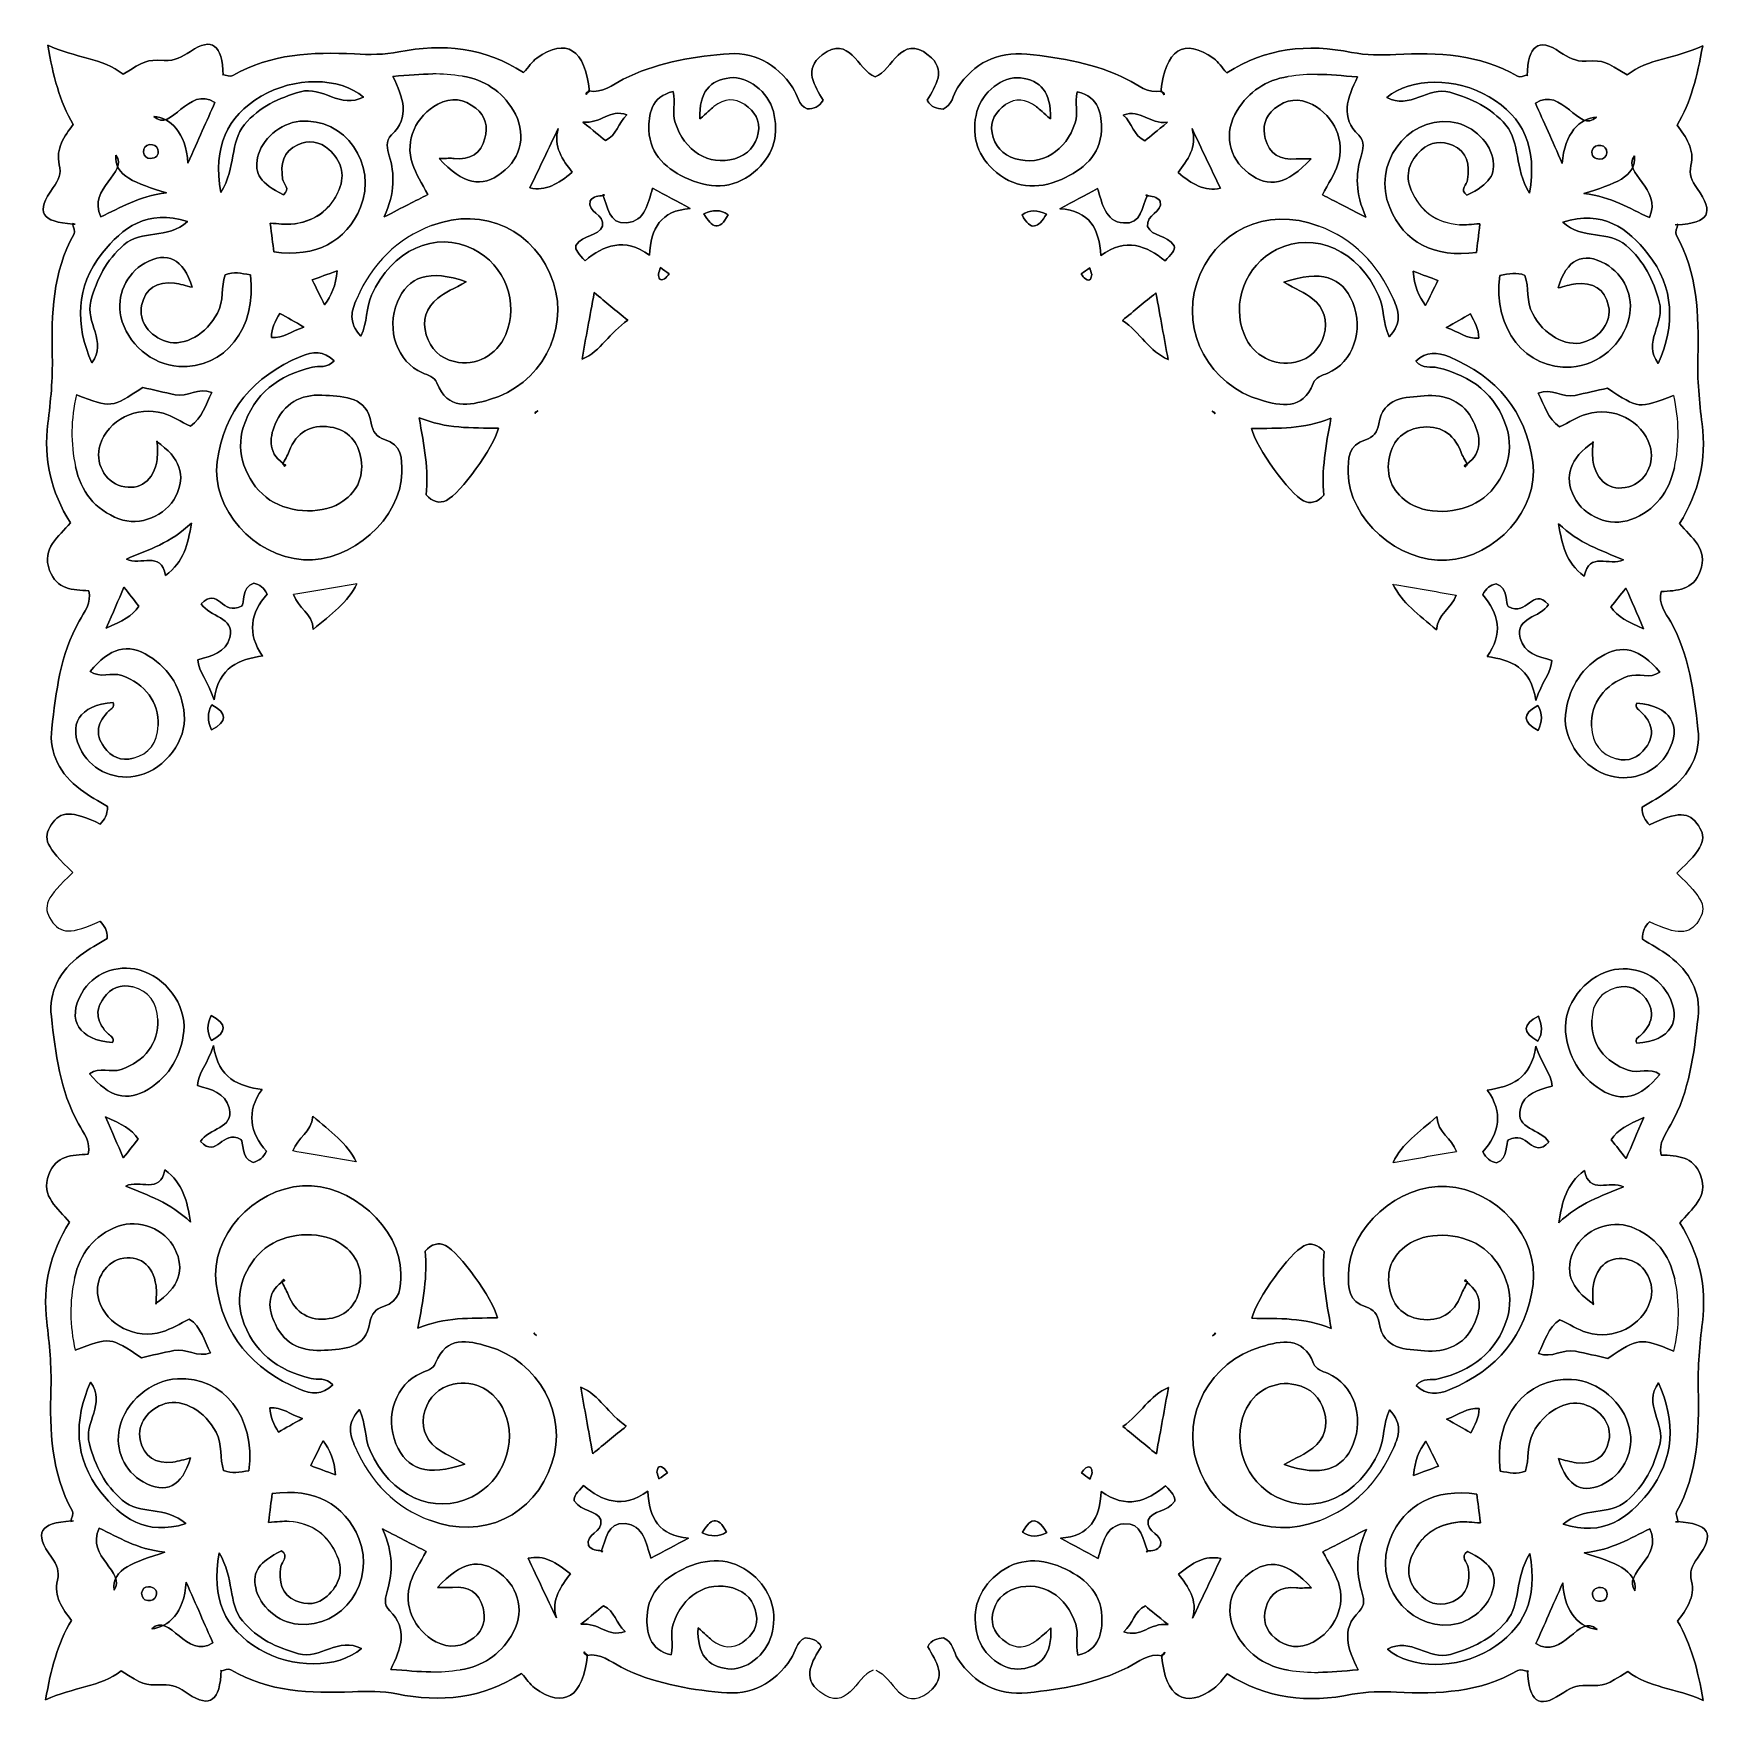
# Model space of a CAD drawing. Header units: millimetres. Extents: x 12656 to 13141, y 12470 to 12954.
import ezdxf

# ---------------------------------------------------------------- set-up
doc = ezdxf.new("R2010")
doc.units = ezdxf.units.MM
doc.layers.get('0').update_dxf_attribs({"linetype": 'CONTINUOUS'})

msp = doc.modelspace()

# ---------------------------------------------------------------- linework, layer by layer
for p, q in [((12710.5, 12941.96), (12710.28, 12942.18)), ((12710.28, 12942.18), (12710.5, 12941.96)), ((13086.71, 12942), (13086.49, 12941.78)), ((13086.49, 12941.78), (13086.71, 12942)), ((12816.1, 12937.27), (12815.92, 12937.45)), ((12815.92, 12937.45), (12816.1, 12937.27)), ((12981.06, 12937.37), (12980.88, 12937.2)), ((12980.88, 12937.2), (12981.06, 12937.37)), ((12819.93, 12907.44), (12820.45, 12907.45)), ((12819.93, 12907.44), (12820.13, 12907.25)), ((12820.45, 12907.45), (12820.13, 12907.25)), ((12977.02, 12907.37), (12976.5, 12907.38)), ((12976.5, 12907.38), (12976.83, 12907.18)), ((12977.02, 12907.37), (12976.83, 12907.18)), ((12667.03, 12899.19), (12667.25, 12899.03)), ((12667.03, 12899.19), (12667.77, 12899.05)), ((12667.77, 12899.05), (12667.25, 12899.03)), ((13129.17, 12898.84), (13129.92, 12898.98)), ((13129.69, 12898.82), (13129.17, 12898.84)), ((13129.92, 12898.98), (13129.69, 12898.82)), ((12813.9, 12859.81), (12813.9, 12859.81)), ((12813.9, 12859.81), (12813.9, 12859.81)), ((12983, 12859.74), (12983, 12859.74)), ((12983, 12859.74), (12983, 12859.74)), ((12800.38, 12844.42), (12800.64, 12844.87)), ((12800.64, 12844.87), (12800.38, 12844.42)), ((12800.77, 12844.82), (12800.38, 12844.42)), ((12800.38, 12844.42), (12800.77, 12844.82)), ((12800.64, 12844.87), (12801.2, 12845.22)), ((12801.2, 12845.22), (12800.64, 12844.87)), ((12800.64, 12844.87), (12800.77, 12844.82)), ((12800.77, 12844.82), (12800.64, 12844.87)), ((12801.2, 12845.22), (12800.77, 12844.82)), ((12800.77, 12844.82), (12801.2, 12845.22)), ((12995.69, 12845.13), (12996.25, 12844.78)), ((12996.12, 12844.73), (12995.69, 12845.13)), ((12995.69, 12845.13), (12996.12, 12844.73)), ((12996.25, 12844.78), (12995.69, 12845.13)), ((12996.12, 12844.73), (12996.25, 12844.78)), ((12996.25, 12844.78), (12996.12, 12844.73)), ((12996.52, 12844.33), (12996.12, 12844.73)), ((12996.12, 12844.73), (12996.52, 12844.33)), ((12996.25, 12844.78), (12996.52, 12844.33)), ((12996.52, 12844.33), (12996.25, 12844.78)), ((12691.29, 12836.32), (12691.46, 12836.47)), ((12691.46, 12836.47), (12691.29, 12836.32)), ((12691.29, 12836.32), (12691.46, 12836.47)), ((12691.46, 12836.47), (12691.29, 12836.32)), ((13105.6, 12836.13), (13105.43, 12836.28)), ((13105.43, 12836.28), (13105.6, 12836.13)), ((13105.6, 12836.13), (13105.43, 12836.28)), ((13105.43, 12836.28), (13105.6, 12836.13)), ((12727.6, 12829.78), (12727.78, 12829.98)), ((12727.78, 12829.98), (12727.6, 12829.78)), ((13069.28, 12829.63), (13069.1, 12829.82)), ((13069.1, 12829.82), (13069.28, 12829.63)), ((12721.87, 12774.51), (12721.85, 12774.48)), ((12721.85, 12774.48), (12721.87, 12774.51)), ((13074.96, 12774.35), (13074.98, 12774.32)), ((13074.98, 12774.32), (13074.96, 12774.35)), ((12721.69, 12649.52), (12721.71, 12649.49)), ((12721.71, 12649.49), (12721.69, 12649.52)), ((13075.02, 12649.35), (13075.01, 12649.33)), ((13075.01, 12649.33), (13075.02, 12649.35)), ((12727.3, 12594.2), (12727.48, 12594.01)), ((12727.48, 12594.01), (12727.3, 12594.2)), ((13069.36, 12594.04), (13069.18, 12593.85)), ((13069.18, 12593.85), (13069.36, 12594.04)), ((12690.97, 12587.76), (12691.14, 12587.61)), ((12691.14, 12587.61), (12690.97, 12587.76)), ((12690.97, 12587.76), (12691.14, 12587.61)), ((12691.14, 12587.61), (12690.97, 12587.76)), ((13105.69, 12587.56), (13105.51, 12587.42)), ((13105.51, 12587.42), (13105.69, 12587.56)), ((13105.69, 12587.56), (13105.51, 12587.42)), ((13105.51, 12587.42), (13105.69, 12587.56)), ((12800.3, 12578.93), (12800.04, 12579.38)), ((12800.04, 12579.38), (12800.43, 12578.98)), ((12800.04, 12579.38), (12800.3, 12578.93)), ((12800.43, 12578.98), (12800.04, 12579.38)), ((12800.43, 12578.98), (12800.3, 12578.93)), ((12800.3, 12578.93), (12800.43, 12578.98)), ((12800.86, 12578.58), (12800.3, 12578.93)), ((12800.3, 12578.93), (12800.86, 12578.58)), ((12800.43, 12578.98), (12800.86, 12578.58)), ((12800.86, 12578.58), (12800.43, 12578.98)), ((12995.79, 12578.49), (12996.22, 12578.89)), ((12996.22, 12578.89), (12995.79, 12578.49)), ((12996.35, 12578.84), (12995.79, 12578.49)), ((12995.79, 12578.49), (12996.35, 12578.84)), ((12996.22, 12578.89), (12996.61, 12579.29)), ((12996.61, 12579.29), (12996.22, 12578.89)), ((12996.35, 12578.84), (12996.22, 12578.89)), ((12996.22, 12578.89), (12996.35, 12578.84)), ((12996.61, 12579.29), (12996.35, 12578.84)), ((12996.35, 12578.84), (12996.61, 12579.29)), ((12813.52, 12563.95), (12813.52, 12563.95)), ((12813.52, 12563.95), (12813.52, 12563.95)), ((12983.11, 12563.87), (12983.11, 12563.87)), ((12983.11, 12563.87), (12983.11, 12563.87)), ((12666.55, 12524.95), (12666.77, 12525.11)), ((12666.55, 12524.95), (12667.29, 12525.09)), ((12666.77, 12525.11), (12667.29, 12525.09)), ((13129.31, 12524.87), (13129.82, 12524.9)), ((13129.31, 12524.87), (13130.05, 12524.73)), ((13129.82, 12524.9), (13130.05, 12524.73)), ((12819.43, 12516.31), (12819.62, 12516.5)), ((12819.43, 12516.31), (12819.95, 12516.3)), ((12819.95, 12516.3), (12819.62, 12516.5)), ((12976.64, 12516.23), (12976.96, 12516.43)), ((12977.16, 12516.24), (12976.64, 12516.23)), ((12977.16, 12516.24), (12976.96, 12516.43)), ((12815.34, 12486.31), (12815.52, 12486.49)), ((12815.52, 12486.49), (12815.34, 12486.31)), ((12981.22, 12486.24), (12981.04, 12486.41)), ((12981.04, 12486.41), (12981.22, 12486.24)), ((12709.69, 12481.85), (12709.91, 12482.08)), ((12709.91, 12482.08), (12709.69, 12481.85)), ((13086.65, 12481.9), (13086.87, 12481.68)), ((13086.87, 12481.68), (13086.65, 12481.9))]:
    msp.add_line(p, q)
for points in [[(12819.93, 12907.44), (12820.13, 12907.25), (12820.45, 12907.45)], [(12977.02, 12907.37), (12976.83, 12907.18), (12976.5, 12907.38)], [(12667.03, 12899.19), (12667.25, 12899.03), (12667.77, 12899.05)], [(13129.92, 12898.98), (13129.69, 12898.82), (13129.17, 12898.84)], [(12666.77, 12525.11), (12667.29, 12525.09), (12666.55, 12524.95)], [(13129.31, 12524.87), (13130.05, 12524.73), (13129.82, 12524.9)], [(12819.43, 12516.31), (12819.62, 12516.5), (12819.95, 12516.3)], [(12977.16, 12516.24), (12976.96, 12516.43), (12976.64, 12516.23)]]:
    msp.add_lwpolyline(points, close=True)
for centre, major_axis, ratio, start_param, end_param in [((12804.04, 12889.46), (-54.75, 44.14), 0.531289, 5.542823, 5.706926), ((12804.04, 12889.46), (-54.75, 44.14), 0.531289, 5.542823, 5.706926), ((12992.9, 12889.37), (54.79, 44.09), 0.531289, 0.57626, 0.740363), ((12992.9, 12889.37), (54.79, 44.09), 0.531289, 0.57626, 0.740363), ((12648.89, 8558.32), (208.31, 4376.51), 0.037222, 6.260377, 6.31456), ((12648.89, 8558.32), (-208.31, -4376.51), 0.037222, 3.118784, 3.172967), ((13144.01, 8558.09), (204.23, -4376.7), 0.037222, 3.110218, 3.164401), ((13144.01, 8558.09), (-204.23, 4376.7), 0.037222, 6.251811, 6.305993), ((12115.24, 13726.12), (-623.56, 823.97), 0.116786, 3.067416, 3.209533), ((13682.48, 13725.39), (624.33, 823.39), 0.116786, 3.073653, 3.21577), ((18122.43, 6417.5), (-5362.5, 6474.98), 0.064929, 6.26105, 6.316155), ((18122.43, 6417.5), (5362.5, -6474.98), 0.064929, 3.119457, 3.174563), ((7668.47, 6422.37), (-5368.54, -6469.98), 0.064929, 3.108623, 3.163728), ((7668.47, 6422.37), (5368.54, 6469.98), 0.064929, 6.250215, 6.305321), ((13099.97, 12880.35), (-432.84, -46.46), 0.324881, 6.171435, 6.317976), ((13099.97, 12880.35), (-432.84, -46.46), 0.324881, 6.171435, 6.317976), ((12696.96, 12880.53), (432.8, -46.87), 0.324881, 6.248395, 6.394935), ((12696.96, 12880.53), (432.8, -46.87), 0.324881, 6.248395, 6.394935), ((11839.44, 13469.99), (-850.07, 721.98), 0.085152, 3.083492, 3.20806), ((11839.44, 13469.99), (-850.07, 721.98), 0.085152, 3.083492, 3.20806), ((13958.03, 13469), (850.74, 721.19), 0.085152, 3.075125, 3.199693), ((13958.03, 13469), (850.74, 721.19), 0.085152, 3.075125, 3.199693), ((11837.5, 11956.28), (-851.92, -719.79), 0.085152, 3.075125, 3.199693), ((11837.5, 11956.28), (-851.92, -719.79), 0.085152, 3.075125, 3.199693), ((13958.57, 11955.29), (851.25, -720.59), 0.085152, 3.083492, 3.20806), ((13958.57, 11955.29), (851.25, -720.59), 0.085152, 3.083492, 3.20806), ((13099.54, 12542.69), (-432.72, 47.58), 0.324881, 6.248395, 6.394935), ((13099.54, 12542.69), (-432.72, 47.58), 0.324881, 6.248395, 6.394935), ((12697.08, 12542.88), (432.76, 47.17), 0.324881, 6.171435, 6.317976), ((12697.08, 12542.88), (432.76, 47.17), 0.324881, 6.171435, 6.317976), ((18138.56, 18992.62), (5379.1, 6461.2), 0.064929, 3.108623, 3.163728), ((18138.56, 18992.62), (-5379.1, -6461.2), 0.064929, 6.250215, 6.305321), ((7664.06, 18997.51), (-5373.08, 6466.21), 0.064929, 3.119457, 3.174563), ((7664.06, 18997.51), (5373.08, -6466.21), 0.064929, 6.26105, 6.316155), ((12112.64, 11699.44), (-625.67, -822.37), 0.116786, 3.073653, 3.21577), ((13683.19, 11698.71), (624.91, -822.95), 0.116786, 3.067416, 3.209533), ((12659.55, 16865.86), (-197.08, 4377.03), 0.037222, 3.110218, 3.164401), ((12659.55, 16865.86), (197.08, -4377.03), 0.037222, 6.251811, 6.305993), ((13141.09, 16865.64), (201.16, 4376.85), 0.037222, 3.118784, 3.172967), ((13141.09, 16865.64), (-201.16, -4376.85), 0.037222, 6.260377, 6.31456), ((12803.58, 12534.33), (-54.86, -44), 0.531289, 0.57626, 0.740363), ((12803.58, 12534.33), (-54.86, -44), 0.531289, 0.57626, 0.740363), ((12993.02, 12534.24), (54.82, -44.05), 0.531289, 5.542823, 5.706926), ((12993.02, 12534.24), (54.82, -44.05), 0.531289, 5.542823, 5.706926)]:
    msp.add_ellipse(centre, major_axis=major_axis, ratio=ratio, start_param=start_param, end_param=end_param)
for points in [[(12883.17, 12947.8), (12891.16, 12953.95), (12893.35, 12943.52), (12898.49, 12941.47)], [(12898.49, 12941.47), (12893.35, 12943.52), (12891.16, 12953.95), (12883.17, 12947.8)], [(12898.49, 12941.47), (12903.64, 12943.51), (12905.83, 12953.94), (12913.82, 12947.79)], [(12913.82, 12947.79), (12905.83, 12953.94), (12903.64, 12943.51), (12898.49, 12941.47)], [(12659.87, 12950.62), (12661.45, 12941.75), (12663.25, 12934.48), (12667.25, 12927.73)], [(12681.65, 12942.26), (12675.6, 12946.92), (12667.88, 12946.96), (12659.87, 12950.62)], [(12659.87, 12950.62), (12667.88, 12946.96), (12675.6, 12946.92), (12681.65, 12942.26)], [(12667.25, 12927.73), (12663.25, 12934.48), (12661.45, 12941.75), (12659.87, 12950.62)], [(12693.49, 12946.21), (12696.6, 12946.09), (12698.52, 12947.16), (12701.02, 12948.83)], [(12701.02, 12948.83), (12698.52, 12947.16), (12696.6, 12946.09), (12693.49, 12946.21)], [(12701.02, 12948.83), (12707.33, 12953.03), (12710.19, 12950.76), (12710.5, 12941.96)], [(12710.5, 12941.96), (12710.19, 12950.76), (12707.33, 12953.03), (12701.02, 12948.83)], [(12713.3, 12941.86), (12724.25, 12948.24), (12736.18, 12948.67), (12748.36, 12948.09)], [(12748.36, 12948.09), (12736.18, 12948.67), (12724.25, 12948.24), (12713.3, 12941.86)], [(12748.36, 12948.09), (12752.6, 12947.89), (12756.98, 12947.85), (12761.12, 12948.67)], [(12761.12, 12948.67), (12756.98, 12947.85), (12752.6, 12947.89), (12748.36, 12948.09)], [(12761.12, 12948.67), (12773.82, 12951.21), (12785.83, 12949.99), (12797.11, 12942.71)], [(12797.11, 12942.71), (12785.83, 12949.99), (12773.82, 12951.21), (12761.12, 12948.67)], [(12816.1, 12937.27), (12814.93, 12949.46), (12809.38, 12952.99), (12800.88, 12946.85)], [(12800.88, 12946.85), (12809.38, 12952.99), (12814.93, 12949.46), (12816.1, 12937.27)], [(12854.74, 12948.06), (12863.42, 12948.9), (12869.93, 12945.48), (12874.79, 12938.3)], [(12874.79, 12938.3), (12869.93, 12945.48), (12863.42, 12948.9), (12854.74, 12948.06)], [(12922.19, 12938.28), (12927.06, 12945.45), (12933.57, 12948.87), (12942.25, 12948.02)], [(12942.25, 12948.02), (12933.57, 12948.87), (12927.06, 12945.45), (12922.19, 12938.28)], [(12980.88, 12937.2), (12982.06, 12949.38), (12987.62, 12952.9), (12996.11, 12946.76)], [(12996.11, 12946.76), (12987.62, 12952.9), (12982.06, 12949.38), (12980.88, 12937.2)], [(12999.88, 12942.62), (13011.16, 12949.88), (13023.17, 12951.09), (13035.88, 12948.55)], [(13035.88, 12948.55), (13023.17, 12951.09), (13011.16, 12949.88), (12999.88, 12942.62)], [(13086.49, 12941.78), (13086.8, 12950.58), (13089.67, 12952.85), (13095.97, 12948.64)], [(13095.97, 12948.64), (13089.67, 12952.85), (13086.8, 12950.58), (13086.49, 12941.78)], [(13095.97, 12948.64), (13098.47, 12946.97), (13100.38, 12945.9), (13103.5, 12946.02)], [(13103.5, 12946.02), (13100.38, 12945.9), (13098.47, 12946.97), (13095.97, 12948.64)], [(13115.34, 12942.06), (13121.39, 12946.72), (13129.11, 12946.75), (13137.12, 12950.4)], [(13137.12, 12950.4), (13129.11, 12946.75), (13121.39, 12946.72), (13115.34, 12942.06)], [(13137.12, 12950.4), (13135.54, 12941.53), (13133.72, 12934.26), (13129.72, 12927.52)], [(13129.72, 12927.52), (13133.72, 12934.26), (13135.54, 12941.53), (13137.12, 12950.4)], [(12693.49, 12946.21), (12688.03, 12946.42), (12688.01, 12946.1), (12681.65, 12942.26)], [(12681.65, 12942.26), (12688.01, 12946.1), (12688.03, 12946.42), (12693.49, 12946.21)], [(12800.88, 12946.85), (12799.51, 12945.86), (12798.55, 12944.32), (12797.11, 12942.71)], [(12797.11, 12942.71), (12798.55, 12944.32), (12799.51, 12945.86), (12800.88, 12946.85)], [(12854.74, 12948.06), (12844.73, 12947.09), (12834.94, 12945.38), (12825.82, 12940.8)], [(12825.82, 12940.8), (12834.94, 12945.38), (12844.73, 12947.09), (12854.74, 12948.06)], [(12883.49, 12934.76), (12881.06, 12938.94), (12877.7, 12943.6), (12883.17, 12947.8)], [(12883.17, 12947.8), (12877.7, 12943.6), (12881.06, 12938.94), (12883.49, 12934.76)], [(12913.82, 12947.79), (12919.28, 12943.58), (12915.92, 12938.92), (12913.49, 12934.75)], [(12913.49, 12934.75), (12915.92, 12938.92), (12919.28, 12943.58), (12913.82, 12947.79)], [(12942.25, 12948.02), (12952.26, 12947.04), (12962.05, 12945.32), (12971.17, 12940.74)], [(12971.17, 12940.74), (12962.05, 12945.32), (12952.26, 12947.04), (12942.25, 12948.02)], [(12996.11, 12946.76), (12997.48, 12945.77), (12998.44, 12944.22), (12999.88, 12942.62)], [(12999.88, 12942.62), (12998.44, 12944.22), (12997.48, 12945.77), (12996.11, 12946.76)], [(13035.88, 12948.55), (13040.01, 12947.71), (13044.39, 12947.75), (13048.63, 12947.95)], [(13048.63, 12947.95), (13044.39, 12947.75), (13040.01, 12947.71), (13035.88, 12948.55)], [(13048.63, 12947.95), (13060.81, 12948.52), (13072.74, 12948.07), (13083.69, 12941.68)], [(13083.69, 12941.68), (13072.74, 12948.07), (13060.81, 12948.52), (13048.63, 12947.95)], [(13103.5, 12946.02), (13108.96, 12946.23), (13108.98, 12945.9), (13115.34, 12942.06)], [(13115.34, 12942.06), (13108.98, 12945.9), (13108.96, 12946.23), (13103.5, 12946.02)], [(12690.48, 12930.07), (12695.69, 12925.12), (12700.27, 12939.17), (12708.08, 12934.1)], [(12708.08, 12934.1), (12700.27, 12939.17), (12695.69, 12925.12), (12690.48, 12930.07)], [(12710.28, 12942.18), (12710.35, 12942.11), (12710.43, 12942.03), (12710.5, 12941.96)], [(12713.3, 12941.86), (12712.6, 12941.45), (12711.3, 12942.05), (12710.28, 12942.18)], [(12710.28, 12942.18), (12711.3, 12942.05), (12712.6, 12941.45), (12713.3, 12941.86)], [(12710.5, 12941.96), (12710.43, 12942.03), (12710.35, 12942.11), (12710.28, 12942.18)], [(12750.94, 12935.66), (12744.06, 12941.56), (12730.84, 12941.49), (12721.42, 12935.9)], [(12721.42, 12935.9), (12730.84, 12941.49), (12744.06, 12941.56), (12750.94, 12935.66)], [(12732.78, 12937.19), (12738.96, 12938.97), (12744.33, 12932.12), (12750.94, 12935.66)], [(12750.94, 12935.66), (12744.33, 12932.12), (12738.96, 12938.97), (12732.78, 12937.19)], [(12759.05, 12924.76), (12764.4, 12929.86), (12762.42, 12935.53), (12759.38, 12941.63)], [(12759.38, 12941.63), (12762.42, 12935.53), (12764.4, 12929.86), (12759.05, 12924.76)], [(12759.38, 12941.63), (12763.87, 12941.92), (12767.38, 12942.31), (12770.91, 12942.32)], [(12770.91, 12942.32), (12767.38, 12942.31), (12763.87, 12941.92), (12759.38, 12941.63)], [(12779.44, 12941.67), (12785.8, 12940.7), (12790.75, 12937.34), (12794.09, 12931.91)], [(12794.09, 12931.91), (12790.75, 12937.34), (12785.8, 12940.7), (12779.44, 12941.67)], [(12825.82, 12940.8), (12822.71, 12939.25), (12819.86, 12936.65), (12815.92, 12937.45)], [(12815.92, 12937.45), (12819.86, 12936.65), (12822.71, 12939.25), (12825.82, 12940.8)], [(12847.96, 12929.38), (12847.7, 12937.24), (12850.82, 12940.53), (12856.55, 12941.21)], [(12856.55, 12941.21), (12850.82, 12940.53), (12847.7, 12937.24), (12847.96, 12929.38)], [(12856.55, 12941.21), (12861.7, 12941.82), (12867.66, 12937.18), (12869.13, 12931.51)], [(12869.13, 12931.51), (12867.66, 12937.18), (12861.7, 12941.82), (12856.55, 12941.21)], [(12927.84, 12931.49), (12929.32, 12937.15), (12935.29, 12941.79), (12940.43, 12941.17)], [(12940.43, 12941.17), (12935.29, 12941.79), (12929.32, 12937.15), (12927.84, 12931.49)], [(12940.43, 12941.17), (12946.17, 12940.49), (12949.28, 12937.2), (12949.02, 12929.34)], [(12949.02, 12929.34), (12949.28, 12937.2), (12946.17, 12940.49), (12940.43, 12941.17)], [(12971.17, 12940.74), (12974.27, 12939.18), (12977.12, 12936.57), (12981.06, 12937.37)], [(12981.06, 12937.37), (12977.12, 12936.57), (12974.27, 12939.18), (12971.17, 12940.74)], [(13002.89, 12931.81), (13006.23, 12937.24), (13011.18, 12940.59), (13017.54, 12941.56)], [(13017.54, 12941.56), (13011.18, 12940.59), (13006.23, 12937.24), (13002.89, 12931.81)], [(13026.08, 12942.21), (13029.6, 12942.18), (13033.12, 12941.79), (13037.61, 12941.5)], [(13037.61, 12941.5), (13033.12, 12941.79), (13029.6, 12942.18), (13026.08, 12942.21)], [(13037.61, 12941.5), (13034.56, 12935.4), (13032.58, 12929.73), (13037.92, 12924.63)], [(13037.92, 12924.63), (13032.58, 12929.73), (13034.56, 12935.4), (13037.61, 12941.5)], [(13075.56, 12935.73), (13066.14, 12941.33), (13052.92, 12941.42), (13046.04, 12935.52)], [(13046.04, 12935.52), (13052.92, 12941.42), (13066.14, 12941.33), (13075.56, 12935.73)], [(13083.69, 12941.68), (13084.39, 12941.27), (13085.68, 12941.87), (13086.71, 12942)], [(13086.71, 12942), (13085.68, 12941.87), (13084.39, 12941.27), (13083.69, 12941.68)], [(13086.71, 12942), (13086.64, 12941.93), (13086.56, 12941.86), (13086.49, 12941.78)], [(13086.49, 12941.78), (13086.56, 12941.86), (13086.64, 12941.93), (13086.71, 12942)], [(13088.9, 12933.92), (13096.71, 12938.99), (13101.28, 12924.93), (13106.49, 12929.88)], [(13106.49, 12929.88), (13101.28, 12924.93), (13096.71, 12938.99), (13088.9, 12933.92)], [(12708.08, 12934.1), (12705.71, 12928.78), (12703.31, 12923.37), (12700.32, 12916.65)], [(12700.32, 12916.65), (12703.31, 12923.37), (12705.71, 12928.78), (12708.08, 12934.1)], [(12709.79, 12908.13), (12707.51, 12921.44), (12711.49, 12930), (12721.42, 12935.9)], [(12721.42, 12935.9), (12711.49, 12930), (12707.51, 12921.44), (12709.79, 12908.13)], [(12716.6, 12927.71), (12720.96, 12932.92), (12726.48, 12935.37), (12732.78, 12937.19)], [(12732.78, 12937.19), (12726.48, 12935.37), (12720.96, 12932.92), (12716.6, 12927.71)], [(12783.29, 12932.45), (12779.88, 12935.17), (12776.37, 12935.68), (12772.38, 12933.59)], [(12772.38, 12933.59), (12776.37, 12935.68), (12779.88, 12935.17), (12783.29, 12932.45)], [(12815.92, 12937.45), (12815.66, 12937.1), (12815.41, 12936.75), (12815.15, 12936.4)], [(12815.15, 12936.4), (12815.41, 12936.75), (12815.66, 12937.1), (12815.92, 12937.45)], [(12815.15, 12936.4), (12815.18, 12936.61), (12815.15, 12936.92), (12815.27, 12937)], [(12815.27, 12937), (12815.15, 12936.92), (12815.18, 12936.61), (12815.15, 12936.4)], [(12815.27, 12937), (12815.5, 12937.16), (12815.81, 12937.19), (12816.1, 12937.27)], [(12816.1, 12937.27), (12815.81, 12937.19), (12815.5, 12937.16), (12815.27, 12937)], [(12833.25, 12926.1), (12833.09, 12930.58), (12833.87, 12935.79), (12840.23, 12937.26)], [(12840.23, 12937.26), (12833.87, 12935.79), (12833.09, 12930.58), (12833.25, 12926.1)], [(12840.23, 12937.26), (12840.98, 12933.85), (12839.89, 12931.14), (12840.8, 12928.33)], [(12840.8, 12928.33), (12839.89, 12931.14), (12840.98, 12933.85), (12840.23, 12937.26)], [(12874.79, 12938.3), (12876.15, 12936.29), (12876.17, 12933.33), (12878.91, 12932.24)], [(12878.91, 12932.24), (12876.17, 12933.33), (12876.15, 12936.29), (12874.79, 12938.3)], [(12878.91, 12932.24), (12880.69, 12932.4), (12882.41, 12932.67), (12883.49, 12934.76)], [(12883.49, 12934.76), (12882.41, 12932.67), (12880.69, 12932.4), (12878.91, 12932.24)], [(12913.49, 12934.75), (12914.57, 12932.65), (12916.29, 12932.38), (12918.07, 12932.22)], [(12918.07, 12932.22), (12916.29, 12932.38), (12914.57, 12932.65), (12913.49, 12934.75)], [(12918.07, 12932.22), (12920.81, 12933.31), (12920.83, 12936.27), (12922.19, 12938.28)], [(12922.19, 12938.28), (12920.83, 12936.27), (12920.81, 12933.31), (12918.07, 12932.22)], [(12956.18, 12928.27), (12957.09, 12931.09), (12956, 12933.8), (12956.75, 12937.2)], [(12956.75, 12937.2), (12956, 12933.8), (12957.09, 12931.09), (12956.18, 12928.27)], [(12956.75, 12937.2), (12963.11, 12935.73), (12963.89, 12930.52), (12963.72, 12926.04)], [(12963.72, 12926.04), (12963.89, 12930.52), (12963.11, 12935.73), (12956.75, 12937.2)], [(12981.71, 12936.92), (12981.48, 12937.08), (12981.17, 12937.11), (12980.88, 12937.2)], [(12980.88, 12937.2), (12981.17, 12937.11), (12981.48, 12937.08), (12981.71, 12936.92)], [(12981.06, 12937.37), (12981.32, 12937.02), (12981.57, 12936.67), (12981.83, 12936.32)], [(12981.83, 12936.32), (12981.57, 12936.67), (12981.32, 12937.02), (12981.06, 12937.37)], [(12981.83, 12936.32), (12981.8, 12936.53), (12981.83, 12936.84), (12981.71, 12936.92)], [(12981.71, 12936.92), (12981.83, 12936.84), (12981.8, 12936.53), (12981.83, 12936.32)], [(13024.6, 12933.48), (13020.61, 12935.57), (13017.1, 12935.06), (13013.68, 12932.34)], [(13013.68, 12932.34), (13017.1, 12935.06), (13020.61, 12935.57), (13024.6, 12933.48)], [(13046.04, 12935.52), (13052.64, 12931.97), (13058.02, 12938.82), (13064.2, 12937.04)], [(13064.2, 12937.04), (13058.02, 12938.82), (13052.64, 12931.97), (13046.04, 12935.52)], [(13064.2, 12937.04), (13070.5, 12935.21), (13076.01, 12932.76), (13080.37, 12927.54)], [(13080.37, 12927.54), (13076.01, 12932.76), (13070.5, 12935.21), (13064.2, 12937.04)], [(13087.16, 12907.95), (13089.46, 12921.26), (13085.48, 12929.83), (13075.56, 12935.73)], [(13075.56, 12935.73), (13085.48, 12929.83), (13089.46, 12921.26), (13087.16, 12907.95)], [(12700.32, 12916.65), (12699.78, 12925.56), (12695.19, 12929.67), (12690.48, 12930.07)], [(12690.48, 12930.07), (12695.19, 12929.67), (12699.78, 12925.56), (12700.32, 12916.65)], [(12732.61, 12928.68), (12745.51, 12929.89), (12755.14, 12916.26), (12750.09, 12903.92)], [(12750.09, 12903.92), (12755.14, 12916.26), (12745.51, 12929.89), (12732.61, 12928.68)], [(12772.38, 12933.59), (12766.12, 12930.33), (12762.79, 12923.15), (12765.04, 12916.42)], [(12765.04, 12916.42), (12762.79, 12923.15), (12766.12, 12930.33), (12772.38, 12933.59)], [(12785.97, 12923.78), (12786.84, 12927.04), (12786.18, 12930.16), (12783.29, 12932.45)], [(12783.29, 12932.45), (12786.18, 12930.16), (12786.84, 12927.04), (12785.97, 12923.78)], [(12794.09, 12931.91), (12798.06, 12925.46), (12796.61, 12918.21), (12790.77, 12913.79)], [(12790.77, 12913.79), (12796.61, 12918.21), (12798.06, 12925.46), (12794.09, 12931.91)], [(12826.92, 12930.54), (12821.8, 12932.36), (12819.51, 12927.85), (12814.17, 12928.47)], [(12814.17, 12928.47), (12819.51, 12927.85), (12821.8, 12932.36), (12826.92, 12930.54)], [(12820.72, 12923.11), (12824.01, 12924.66), (12824.26, 12928.16), (12826.92, 12930.54)], [(12826.92, 12930.54), (12824.26, 12928.16), (12824.01, 12924.66), (12820.72, 12923.11)], [(12851.99, 12932.92), (12850.92, 12932.09), (12849.95, 12931.14), (12847.96, 12929.38)], [(12847.96, 12929.38), (12849.95, 12931.14), (12850.92, 12932.09), (12851.99, 12932.92)], [(12864.77, 12925.38), (12865.43, 12928.83), (12863.73, 12931.58), (12860.87, 12933.51)], [(12860.87, 12933.51), (12863.73, 12931.58), (12865.43, 12928.83), (12864.77, 12925.38)], [(12869.13, 12931.51), (12870.77, 12925.19), (12869.38, 12919.47), (12864.55, 12914.9)], [(12864.55, 12914.9), (12869.38, 12919.47), (12870.77, 12925.19), (12869.13, 12931.51)], [(12932.41, 12914.86), (12927.58, 12919.45), (12926.2, 12925.16), (12927.84, 12931.49)], [(12927.84, 12931.49), (12926.2, 12925.16), (12927.58, 12919.45), (12932.41, 12914.86)], [(12936.11, 12933.48), (12933.25, 12931.54), (12931.54, 12928.8), (12932.2, 12925.35)], [(12932.2, 12925.35), (12931.54, 12928.8), (12933.25, 12931.54), (12936.11, 12933.48)], [(12949.02, 12929.34), (12947.02, 12931.09), (12946.06, 12932.05), (12944.98, 12932.87)], [(12944.98, 12932.87), (12946.06, 12932.05), (12947.02, 12931.09), (12949.02, 12929.34)], [(12970.05, 12930.47), (12975.17, 12932.29), (12977.46, 12927.77), (12982.8, 12928.39)], [(12982.8, 12928.39), (12977.46, 12927.77), (12975.17, 12932.29), (12970.05, 12930.47)], [(12976.25, 12923.04), (12972.96, 12924.6), (12972.71, 12928.09), (12970.05, 12930.47)], [(12970.05, 12930.47), (12972.71, 12928.09), (12972.96, 12924.6), (12976.25, 12923.04)], [(13006.19, 12913.69), (13000.35, 12918.11), (12998.9, 12925.37), (13002.89, 12931.81)], [(13002.89, 12931.81), (12998.9, 12925.37), (13000.35, 12918.11), (13006.19, 12913.69)], [(13013.68, 12932.34), (13010.8, 12930.05), (13010.13, 12926.94), (13011, 12923.68)], [(13011, 12923.68), (13010.13, 12926.94), (13010.8, 12930.05), (13013.68, 12932.34)], [(13031.92, 12916.29), (13034.18, 12923.02), (13030.85, 12930.2), (13024.6, 12933.48)], [(13024.6, 12933.48), (13030.85, 12930.2), (13034.18, 12923.02), (13031.92, 12916.29)], [(13046.86, 12903.78), (13041.82, 12916.12), (13051.46, 12929.75), (13064.36, 12928.52)], [(13064.36, 12928.52), (13051.46, 12929.75), (13041.82, 12916.12), (13046.86, 12903.78)], [(13096.64, 12916.46), (13093.66, 12923.19), (13091.26, 12928.6), (13088.9, 12933.92)], [(13088.9, 12933.92), (13091.26, 12928.6), (13093.66, 12923.19), (13096.64, 12916.46)], [(13106.49, 12929.88), (13101.78, 12929.48), (13097.19, 12925.37), (13096.64, 12916.46)], [(13096.64, 12916.46), (13097.19, 12925.37), (13101.78, 12929.48), (13106.49, 12929.88)], [(12667.25, 12927.73), (12664.65, 12924.35), (12662.12, 12920.82), (12663.21, 12916.16)], [(12663.21, 12916.16), (12662.12, 12920.82), (12664.65, 12924.35), (12667.25, 12927.73)], [(12716.6, 12927.71), (12712.31, 12922.57), (12714.32, 12915.5), (12709.79, 12908.13)], [(12709.79, 12908.13), (12714.32, 12915.5), (12712.31, 12922.57), (12716.6, 12927.71)], [(12720.4, 12918.24), (12721.5, 12923.51), (12726.93, 12928.14), (12732.61, 12928.68)], [(12732.61, 12928.68), (12726.93, 12928.14), (12721.5, 12923.51), (12720.4, 12918.24)], [(12758.37, 12918.74), (12757.78, 12920.74), (12757.16, 12922.96), (12759.05, 12924.76)], [(12759.05, 12924.76), (12757.16, 12922.96), (12757.78, 12920.74), (12758.37, 12918.74)], [(12798.92, 12909.45), (12801.65, 12915.18), (12804.37, 12920.91), (12807.1, 12926.64)], [(12807.1, 12926.64), (12804.37, 12920.91), (12801.65, 12915.18), (12798.92, 12909.45)], [(12807.1, 12926.64), (12805.51, 12921.37), (12808.44, 12917.49), (12811.12, 12913.98)], [(12811.12, 12913.98), (12808.44, 12917.49), (12805.51, 12921.37), (12807.1, 12926.64)], [(12814.17, 12928.47), (12817.31, 12925.9), (12818.92, 12924.58), (12820.72, 12923.11)], [(12820.72, 12923.11), (12818.92, 12924.58), (12817.31, 12925.9), (12814.17, 12928.47)], [(12844.74, 12911.97), (12838.58, 12914.65), (12833.51, 12918.96), (12833.25, 12926.1)], [(12833.25, 12926.1), (12833.51, 12918.96), (12838.58, 12914.65), (12844.74, 12911.97)], [(12840.8, 12928.33), (12843.43, 12920.15), (12850.46, 12915.73), (12857.98, 12917.89)], [(12857.98, 12917.89), (12850.46, 12915.73), (12843.43, 12920.15), (12840.8, 12928.33)], [(12857.98, 12917.89), (12861.82, 12919.01), (12864.07, 12921.67), (12864.77, 12925.38)], [(12864.77, 12925.38), (12864.07, 12921.67), (12861.82, 12919.01), (12857.98, 12917.89)], [(12932.2, 12925.35), (12932.9, 12921.64), (12935.14, 12918.98), (12938.98, 12917.86)], [(12938.98, 12917.86), (12935.14, 12918.98), (12932.9, 12921.64), (12932.2, 12925.35)], [(12938.98, 12917.86), (12946.5, 12915.68), (12953.53, 12920.1), (12956.18, 12928.27)], [(12956.18, 12928.27), (12953.53, 12920.1), (12946.5, 12915.68), (12938.98, 12917.86)], [(12963.72, 12926.04), (12963.46, 12918.9), (12958.38, 12914.59), (12952.22, 12911.92)], [(12952.22, 12911.92), (12958.38, 12914.59), (12963.46, 12918.9), (12963.72, 12926.04)], [(12982.8, 12928.39), (12979.66, 12925.83), (12978.05, 12924.51), (12976.25, 12923.04)], [(12976.25, 12923.04), (12978.05, 12924.51), (12979.66, 12925.83), (12982.8, 12928.39)], [(12989.87, 12926.56), (12991.46, 12921.28), (12988.53, 12917.4), (12985.84, 12913.9)], [(12985.84, 12913.9), (12988.53, 12917.4), (12991.46, 12921.28), (12989.87, 12926.56)], [(12998.04, 12909.36), (12995.31, 12915.09), (12992.59, 12920.82), (12989.87, 12926.56)], [(12989.87, 12926.56), (12992.59, 12920.82), (12995.31, 12915.09), (12998.04, 12909.36)], [(13037.92, 12924.63), (13039.8, 12922.83), (13039.18, 12920.61), (13038.6, 12918.61)], [(13038.6, 12918.61), (13039.18, 12920.61), (13039.8, 12922.83), (13037.92, 12924.63)], [(13064.36, 12928.52), (13070.05, 12927.98), (13075.46, 12923.34), (13076.57, 12918.07)], [(13076.57, 12918.07), (13075.46, 12923.34), (13070.05, 12927.98), (13064.36, 12928.52)], [(13080.37, 12927.54), (13084.66, 12922.4), (13082.64, 12915.33), (13087.16, 12907.95)], [(13087.16, 12907.95), (13082.64, 12915.33), (13084.66, 12922.4), (13080.37, 12927.54)], [(13129.72, 12927.52), (13132.32, 12924.14), (13134.84, 12920.6), (13133.75, 12915.94)], [(13133.75, 12915.94), (13134.84, 12920.6), (13132.32, 12924.14), (13129.72, 12927.52)], [(12687.49, 12919.8), (12687.53, 12920.96), (12688.02, 12921.79), (12689.25, 12921.94)], [(12689.25, 12921.94), (12688.02, 12921.79), (12687.53, 12920.96), (12687.49, 12919.81)], [(12687.49, 12919.81), (12687.64, 12918.63), (12688.4, 12917.91), (12689.49, 12917.96)], [(12689.49, 12917.96), (12688.4, 12917.91), (12687.64, 12918.63), (12687.49, 12919.8)], [(12689.25, 12921.94), (12690.35, 12922.07), (12691.37, 12921.64), (12691.66, 12920.56)], [(12691.66, 12920.56), (12691.37, 12921.64), (12690.35, 12922.07), (12689.25, 12921.94)], [(12691.66, 12920.56), (12692.13, 12918.83), (12691.01, 12918.02), (12689.49, 12917.96)], [(12689.49, 12917.96), (12691.01, 12918.02), (12692.13, 12918.83), (12691.66, 12920.56)], [(12731.96, 12921.92), (12727.71, 12920.06), (12726.98, 12916.32), (12727.62, 12912.03)], [(12727.62, 12912.03), (12726.98, 12916.32), (12727.71, 12920.06), (12731.96, 12921.92)], [(12740.98, 12920.54), (12738.36, 12922.96), (12735.03, 12923.26), (12731.96, 12921.92)], [(12731.96, 12921.92), (12735.03, 12923.26), (12738.36, 12922.96), (12740.98, 12920.54)], [(12743.89, 12909), (12745.82, 12913.61), (12744.39, 12917.38), (12740.98, 12920.54)], [(12740.98, 12920.54), (12744.39, 12917.38), (12745.82, 12913.61), (12743.89, 12909)], [(12777.09, 12917.95), (12781.69, 12917.43), (12784.81, 12919.39), (12785.97, 12923.78)], [(12785.97, 12923.78), (12784.81, 12919.39), (12781.69, 12917.43), (12777.09, 12917.95)], [(13011, 12923.68), (13012.15, 12919.28), (13015.27, 12917.32), (13019.87, 12917.84)], [(13019.87, 12917.84), (13015.27, 12917.32), (13012.15, 12919.28), (13011, 12923.68)], [(13055.98, 12920.39), (13052.57, 12917.24), (13051.14, 12913.46), (13053.06, 12908.85)], [(13053.06, 12908.85), (13051.14, 12913.46), (13052.57, 12917.24), (13055.98, 12920.39)], [(13065.01, 12921.76), (13061.93, 12923.11), (13058.61, 12922.81), (13055.98, 12920.39)], [(13055.98, 12920.39), (13058.61, 12922.81), (13061.93, 12923.11), (13065.01, 12921.76)], [(13069.34, 12911.87), (13069.99, 12916.16), (13069.26, 12919.9), (13065.01, 12921.76)], [(13065.01, 12921.76), (13069.26, 12919.9), (13069.99, 12916.16), (13069.34, 12911.87)], [(13105.3, 12920.37), (13104.83, 12918.64), (13105.95, 12917.83), (13107.47, 12917.77)], [(13107.47, 12917.77), (13105.95, 12917.83), (13104.83, 12918.64), (13105.3, 12920.37)], [(13107.72, 12921.74), (13106.62, 12921.88), (13105.6, 12921.44), (13105.3, 12920.37)], [(13105.3, 12920.37), (13105.6, 12921.44), (13106.62, 12921.88), (13107.72, 12921.74)], [(13107.47, 12917.77), (13108.57, 12917.72), (13109.33, 12918.43), (13109.48, 12919.61)], [(13109.48, 12919.61), (13109.33, 12918.43), (13108.57, 12917.72), (13107.47, 12917.77)], [(13109.48, 12919.61), (13109.43, 12920.77), (13108.94, 12921.6), (13107.72, 12921.74)], [(13107.72, 12921.74), (13108.94, 12921.6), (13109.43, 12920.77), (13109.48, 12919.61)], [(12663.21, 12916.16), (12663.82, 12913.53), (12663.1, 12911.84), (12661.45, 12909.55)], [(12661.45, 12909.55), (12663.1, 12911.84), (12663.82, 12913.53), (12663.21, 12916.16)], [(12675.19, 12901.12), (12671.27, 12909.53), (12683.27, 12913.73), (12679.52, 12918.95)], [(12679.52, 12918.95), (12683.27, 12913.73), (12671.27, 12909.53), (12675.19, 12901.12)], [(12694.11, 12908.03), (12685.41, 12910.78), (12678.82, 12912.86), (12679.52, 12918.95)], [(12679.52, 12918.95), (12678.82, 12912.86), (12685.41, 12910.78), (12694.11, 12908.03)], [(12727.83, 12907.51), (12721.25, 12910.8), (12719.39, 12913.49), (12720.4, 12918.24)], [(12720.4, 12918.24), (12719.39, 12913.49), (12721.25, 12910.8), (12727.83, 12907.51)], [(12756.92, 12901.12), (12760.09, 12908.26), (12759.9, 12913.48), (12758.37, 12918.74)], [(12758.37, 12918.74), (12759.9, 12913.48), (12760.09, 12908.26), (12756.92, 12901.12)], [(12765.04, 12916.42), (12766.03, 12913.48), (12767.82, 12910.82), (12769.47, 12907.57)], [(12769.47, 12907.57), (12767.82, 12910.82), (12766.03, 12913.48), (12765.04, 12916.42)], [(12772.76, 12917.97), (12775.03, 12917.97), (12776.07, 12918.06), (12777.09, 12917.95)], [(12777.09, 12917.95), (12776.07, 12918.06), (12775.03, 12917.97), (12772.76, 12917.97)], [(12790.77, 12913.79), (12784.99, 12909.43), (12779.71, 12910.43), (12772.76, 12917.97)], [(12772.76, 12917.97), (12779.71, 12910.43), (12784.99, 12909.43), (12790.77, 12913.79)], [(12864.55, 12914.9), (12858.67, 12909.33), (12851.81, 12908.88), (12844.74, 12911.97)], [(12844.74, 12911.97), (12851.81, 12908.88), (12858.67, 12909.33), (12864.55, 12914.9)], [(12952.22, 12911.92), (12945.14, 12908.84), (12938.28, 12909.29), (12932.41, 12914.86)], [(12932.41, 12914.86), (12938.28, 12909.29), (12945.14, 12908.84), (12952.22, 12911.92)], [(13024.2, 12917.85), (13017.25, 12910.32), (13011.96, 12909.33), (13006.19, 12913.69)], [(13006.19, 12913.69), (13011.96, 12909.33), (13017.25, 12910.32), (13024.2, 12917.85)], [(13019.87, 12917.84), (13020.89, 12917.95), (13021.94, 12917.85), (13024.2, 12917.85)], [(13024.2, 12917.85), (13021.94, 12917.85), (13020.89, 12917.95), (13019.87, 12917.84)], [(13027.48, 12907.45), (13029.14, 12910.7), (13030.93, 12913.36), (13031.92, 12916.29)], [(13031.92, 12916.29), (13030.93, 12913.36), (13029.14, 12910.7), (13027.48, 12907.45)], [(13038.6, 12918.61), (13037.06, 12913.35), (13036.86, 12908.13), (13040.02, 12900.99)], [(13040.02, 12900.99), (13036.86, 12908.13), (13037.06, 12913.35), (13038.6, 12918.61)], [(13076.57, 12918.07), (13077.56, 12913.32), (13075.71, 12910.63), (13069.12, 12907.35)], [(13069.12, 12907.35), (13075.71, 12910.63), (13077.56, 12913.32), (13076.57, 12918.07)], [(13117.44, 12918.75), (13118.14, 12912.65), (13111.55, 12910.58), (13102.84, 12907.84)], [(13102.84, 12907.84), (13111.55, 12910.58), (13118.14, 12912.65), (13117.44, 12918.75)], [(13121.75, 12900.91), (13125.68, 12909.32), (13113.69, 12913.53), (13117.44, 12918.75)], [(13117.44, 12918.75), (13113.69, 12913.53), (13125.68, 12909.32), (13121.75, 12900.91)], [(13133.75, 12915.94), (13133.14, 12913.32), (13133.86, 12911.62), (13135.51, 12909.33)], [(13135.51, 12909.33), (13133.86, 12911.62), (13133.14, 12913.32), (13133.75, 12915.94)], [(12727.62, 12912.03), (12727.85, 12910.57), (12730.04, 12909.09), (12727.83, 12907.51)], [(12727.83, 12907.51), (12730.04, 12909.09), (12727.85, 12910.57), (12727.62, 12912.03)], [(12811.12, 12913.98), (12807.03, 12910.6), (12803.5, 12908.44), (12798.92, 12909.45)], [(12798.92, 12909.45), (12803.5, 12908.44), (12807.03, 12910.6), (12811.12, 12913.98)], [(12998.04, 12909.36), (12993.46, 12908.35), (12989.93, 12910.52), (12985.84, 12913.9)], [(12985.84, 12913.9), (12989.93, 12910.52), (12993.46, 12908.35), (12998.04, 12909.36)], [(13069.12, 12907.35), (13066.91, 12908.93), (13069.11, 12910.41), (13069.34, 12911.87)], [(13069.34, 12911.87), (13069.11, 12910.41), (13066.91, 12908.93), (13069.12, 12907.35)], [(12661.45, 12909.55), (12656.3, 12902.41), (12658.01, 12899.65), (12667.25, 12899.03)], [(12667.25, 12899.03), (12658.01, 12899.65), (12656.3, 12902.41), (12661.45, 12909.55)], [(12694.11, 12908.03), (12685.83, 12907.04), (12681.04, 12903.78), (12675.19, 12901.12)], [(12675.19, 12901.12), (12681.04, 12903.78), (12685.83, 12907.04), (12694.11, 12908.03)], [(12743.89, 12909), (12741.3, 12902.78), (12736.55, 12899.56), (12729.95, 12899.02)], [(12769.47, 12907.57), (12765.85, 12905.71), (12762.39, 12903.93), (12756.92, 12901.12)], [(12756.92, 12901.12), (12762.39, 12903.93), (12765.85, 12905.71), (12769.47, 12907.57)], [(12816.29, 12905.71), (12815.41, 12902.35), (12820.45, 12902.04), (12819.89, 12898.39)], [(12819.89, 12898.39), (12820.45, 12902.04), (12815.41, 12902.35), (12816.29, 12905.71)], [(12820.13, 12907.25), (12818.72, 12907.14), (12817.27, 12907.13), (12816.29, 12905.71)], [(12816.29, 12905.71), (12817.27, 12907.13), (12818.72, 12907.14), (12820.13, 12907.25)], [(12826.86, 12899.41), (12821.5, 12898.98), (12821.56, 12904.14), (12819.93, 12907.44)], [(12819.93, 12907.44), (12821.56, 12904.14), (12821.5, 12898.98), (12826.86, 12899.41)], [(12834.32, 12909.36), (12832.93, 12905.12), (12832.21, 12899.84), (12826.86, 12899.41)], [(12826.86, 12899.41), (12832.21, 12899.84), (12832.93, 12905.12), (12834.32, 12909.36)], [(12834.32, 12909.36), (12838.2, 12907.27), (12841.29, 12905.61), (12845.17, 12903.53)], [(12845.17, 12903.53), (12841.29, 12905.61), (12838.2, 12907.27), (12834.32, 12909.36)], [(12951.78, 12903.48), (12955.66, 12905.56), (12958.76, 12907.22), (12962.63, 12909.3)], [(12962.63, 12909.3), (12958.76, 12907.22), (12955.66, 12905.56), (12951.78, 12903.48)], [(12962.63, 12909.3), (12964.02, 12905.06), (12964.73, 12899.78), (12970.09, 12899.35)], [(12970.09, 12899.35), (12964.73, 12899.78), (12964.02, 12905.06), (12962.63, 12909.3)], [(12970.09, 12899.35), (12975.44, 12898.9), (12975.39, 12904.07), (12977.02, 12907.37)], [(12977.02, 12907.37), (12975.39, 12904.07), (12975.44, 12898.9), (12970.09, 12899.35)], [(12980.66, 12905.63), (12981.53, 12902.28), (12976.49, 12901.97), (12977.05, 12898.31)], [(12977.05, 12898.31), (12976.49, 12901.97), (12981.53, 12902.28), (12980.66, 12905.63)], [(12976.83, 12907.18), (12978.24, 12907.07), (12979.68, 12907.05), (12980.66, 12905.63)], [(12980.66, 12905.63), (12979.68, 12907.05), (12978.24, 12907.07), (12976.83, 12907.18)], [(13040.02, 12900.99), (13034.56, 12903.8), (13031.1, 12905.59), (13027.48, 12907.45)], [(13027.48, 12907.45), (13031.1, 12905.59), (13034.56, 12903.8), (13040.02, 12900.99)], [(13053.06, 12908.85), (13055.65, 12902.63), (13060.39, 12899.41), (13066.99, 12898.86)], [(13102.84, 12907.84), (13111.12, 12906.84), (13115.91, 12903.58), (13121.75, 12900.91)], [(13121.75, 12900.91), (13115.91, 12903.58), (13111.12, 12906.84), (13102.84, 12907.84)], [(13135.51, 12909.33), (13140.65, 12902.18), (13138.94, 12899.43), (13129.69, 12898.82)], [(13129.69, 12898.82), (13138.94, 12899.43), (13140.65, 12902.18), (13135.51, 12909.33)], [(12675.59, 12890.67), (12681.4, 12898), (12688.58, 12903.42), (12700.18, 12899.75)], [(12700.18, 12899.75), (12688.58, 12903.42), (12681.4, 12898), (12675.59, 12890.67)], [(12750.09, 12903.92), (12746, 12893.9), (12737.18, 12889.34), (12725.07, 12891)], [(12725.07, 12891), (12737.18, 12889.34), (12746, 12893.9), (12750.09, 12903.92)], [(12805.72, 12882.07), (12800.78, 12897.2), (12785.68, 12904.35), (12770.55, 12898.6)], [(12770.55, 12898.6), (12785.68, 12904.35), (12800.78, 12897.2), (12805.72, 12882.07)], [(12845.17, 12903.53), (12836.64, 12902.94), (12833.82, 12897.76), (12833.38, 12890.05)], [(12833.38, 12890.05), (12833.82, 12897.76), (12836.64, 12902.94), (12845.17, 12903.53)], [(12856.1, 12901.75), (12853.86, 12903.32), (12851.63, 12903.11), (12849.1, 12901.98)], [(12849.1, 12901.98), (12851.63, 12903.11), (12853.86, 12903.32), (12856.1, 12901.75)], [(12849.1, 12901.98), (12851.41, 12898.01), (12853.58, 12896.82), (12856.1, 12901.75)], [(12856.1, 12901.75), (12853.58, 12896.82), (12851.41, 12898.01), (12849.1, 12901.98)], [(12947.85, 12901.94), (12945.32, 12903.07), (12943.08, 12903.28), (12940.84, 12901.71)], [(12940.84, 12901.71), (12943.08, 12903.28), (12945.32, 12903.07), (12947.85, 12901.94)], [(12940.84, 12901.71), (12943.36, 12896.78), (12945.54, 12897.97), (12947.85, 12901.94)], [(12947.85, 12901.94), (12945.54, 12897.97), (12943.36, 12896.78), (12940.84, 12901.71)], [(12963.56, 12889.99), (12963.12, 12897.7), (12960.31, 12902.88), (12951.78, 12903.48)], [(12951.78, 12903.48), (12960.31, 12902.88), (12963.12, 12897.7), (12963.56, 12889.99)], [(13026.4, 12898.48), (13011.27, 12904.25), (12996.17, 12897.11), (12991.21, 12881.98)], [(12991.21, 12881.98), (12996.17, 12897.11), (13011.27, 12904.25), (13026.4, 12898.48)], [(13071.87, 12890.84), (13059.76, 12889.19), (13050.94, 12893.76), (13046.86, 12903.78)], [(13046.86, 12903.78), (13050.94, 12893.76), (13059.76, 12889.19), (13071.87, 12890.84)], [(13121.34, 12890.46), (13115.54, 12897.8), (13108.37, 12903.22), (13096.76, 12899.57)], [(13096.76, 12899.57), (13108.37, 12903.22), (13115.54, 12897.8), (13121.34, 12890.46)], [(12667.46, 12896.18), (12661.31, 12885.11), (12660.86, 12873.12), (12661.19, 12860.86)], [(12661.19, 12860.86), (12660.86, 12873.12), (12661.31, 12885.11), (12667.46, 12896.18)], [(12667.03, 12899.19), (12667.19, 12898.17), (12667.86, 12896.89), (12667.46, 12896.18)], [(12667.46, 12896.18), (12667.86, 12896.89), (12667.19, 12898.17), (12667.03, 12899.19)], [(12700.18, 12899.75), (12694.36, 12894.53), (12686.93, 12897.46), (12681.85, 12893.05)], [(12681.85, 12893.05), (12686.93, 12897.46), (12694.36, 12894.53), (12700.18, 12899.75)], [(12725.07, 12891), (12724.78, 12893.43), (12724.47, 12895.88), (12724.05, 12899.31)], [(12724.05, 12899.31), (12726.47, 12899.17), (12728.23, 12898.88), (12729.95, 12899.02)], [(12729.95, 12899.02), (12728.23, 12898.88), (12726.47, 12899.17), (12724.05, 12899.31)], [(12724.05, 12899.31), (12724.47, 12895.88), (12724.78, 12893.43), (12725.07, 12891)], [(12753.24, 12878.54), (12759, 12891.46), (12771.66, 12897.33), (12782.7, 12891.8)], [(12782.7, 12891.8), (12771.66, 12897.33), (12759, 12891.46), (12753.24, 12878.54)], [(12812.18, 12892.85), (12814.34, 12896.2), (12818.64, 12895.39), (12819.89, 12898.39)], [(12819.89, 12898.39), (12818.64, 12895.39), (12814.34, 12896.2), (12812.18, 12892.85)], [(12833.38, 12890.05), (12826.15, 12895.33), (12820.16, 12892.89), (12814.84, 12888.48)], [(12814.84, 12888.48), (12820.16, 12892.89), (12826.15, 12895.33), (12833.38, 12890.05)], [(12982.09, 12888.4), (12976.78, 12892.81), (12970.79, 12895.26), (12963.56, 12889.99)], [(12963.56, 12889.99), (12970.79, 12895.26), (12976.78, 12892.81), (12982.09, 12888.4)], [(12977.05, 12898.31), (12978.31, 12895.32), (12982.6, 12896.12), (12984.76, 12892.77)], [(12984.76, 12892.77), (12982.6, 12896.12), (12978.31, 12895.32), (12977.05, 12898.31)], [(13014.24, 12891.69), (13025.29, 12897.21), (13037.94, 12891.33), (13043.68, 12878.41)], [(13043.68, 12878.41), (13037.94, 12891.33), (13025.29, 12897.21), (13014.24, 12891.69)], [(13066.99, 12898.86), (13068.72, 12898.72), (13070.48, 12899.01), (13072.9, 12899.14)], [(13072.9, 12899.14), (13070.48, 12899.01), (13068.72, 12898.72), (13066.99, 12898.86)], [(13072.9, 12899.14), (13072.47, 12895.71), (13072.16, 12893.27), (13071.87, 12890.84)], [(13071.87, 12890.84), (13072.16, 12893.27), (13072.47, 12895.71), (13072.9, 12899.14)], [(13096.76, 12899.57), (13102.58, 12894.34), (13110.01, 12897.27), (13115.09, 12892.85)], [(13115.09, 12892.85), (13110.01, 12897.27), (13102.58, 12894.34), (13096.76, 12899.57)], [(13129.92, 12898.98), (13129.75, 12897.96), (13129.09, 12896.67), (13129.48, 12895.97)], [(13129.48, 12895.97), (13129.09, 12896.67), (13129.75, 12897.96), (13129.92, 12898.98)], [(13129.48, 12895.97), (13135.62, 12884.89), (13136.06, 12872.9), (13135.72, 12860.64)], [(13135.72, 12860.64), (13136.06, 12872.9), (13135.62, 12884.89), (13129.48, 12895.97)], [(12675.59, 12890.67), (12667.9, 12880.97), (12667.77, 12870.03), (12672.6, 12859.02)], [(12672.6, 12859.02), (12667.77, 12870.03), (12667.9, 12880.97), (12675.59, 12890.67)], [(12672.3, 12876.83), (12674.05, 12883.2), (12676.69, 12888.57), (12681.85, 12893.05)], [(12681.85, 12893.05), (12676.69, 12888.57), (12674.05, 12883.2), (12672.3, 12876.83)], [(12701.52, 12880.81), (12699, 12889.13), (12694.36, 12891.38), (12687.87, 12887.76)], [(12687.87, 12887.76), (12694.36, 12891.38), (12699, 12889.13), (12701.52, 12880.81)], [(12782.7, 12891.8), (12791.7, 12887.29), (12795.84, 12876.27), (12791.95, 12867.16)], [(12791.95, 12867.16), (12795.84, 12876.27), (12791.7, 12887.29), (12782.7, 12891.8)], [(12814.84, 12888.48), (12813.11, 12890.36), (12811.83, 12891.59), (12812.18, 12892.85)], [(12812.18, 12892.85), (12811.83, 12891.59), (12813.11, 12890.36), (12814.84, 12888.48)], [(12984.76, 12892.77), (12985.11, 12891.5), (12983.83, 12890.28), (12982.09, 12888.4)], [(12982.09, 12888.4), (12983.83, 12890.28), (12985.11, 12891.5), (12984.76, 12892.77)], [(13004.97, 12867.06), (13001.08, 12876.18), (13005.23, 12887.2), (13014.24, 12891.69)], [(13014.24, 12891.69), (13005.23, 12887.2), (13001.08, 12876.18), (13004.97, 12867.06)], [(13095.41, 12880.62), (13097.93, 12888.95), (13102.58, 12891.19), (13109.07, 12887.56)], [(13109.07, 12887.56), (13102.58, 12891.19), (13097.93, 12888.95), (13095.41, 12880.62)], [(13115.09, 12892.85), (13120.25, 12888.36), (13122.88, 12882.99), (13124.62, 12876.62)], [(13124.62, 12876.62), (13122.88, 12882.99), (13120.25, 12888.36), (13115.09, 12892.85)], [(13124.31, 12858.81), (13129.15, 12869.81), (13129.03, 12880.75), (13121.34, 12890.46)], [(13121.34, 12890.46), (13129.03, 12880.75), (13129.15, 12869.81), (13124.31, 12858.81)], [(12687.87, 12887.76), (12682.47, 12884.74), (12679.63, 12878.36), (12680.99, 12872.28)], [(12680.99, 12872.28), (12679.63, 12878.36), (12682.47, 12884.74), (12687.87, 12887.76)], [(12743.31, 12885.57), (12740.39, 12884.49), (12738.45, 12883.78), (12736.15, 12882.93)], [(12736.15, 12882.93), (12738.45, 12883.78), (12740.39, 12884.49), (12743.31, 12885.57)], [(12743.31, 12885.57), (12742.94, 12881.24), (12741.73, 12878.46), (12739.71, 12875.74)], [(12739.71, 12875.74), (12741.73, 12878.46), (12742.94, 12881.24), (12743.31, 12885.57)], [(12780.58, 12882.39), (12769.9, 12886.07), (12763.76, 12883.98), (12760.72, 12876.59)], [(12760.72, 12876.59), (12763.76, 12883.98), (12769.9, 12886.07), (12780.58, 12882.39)], [(12836.57, 12886.48), (12836.37, 12885.85), (12836.17, 12885.22), (12835.98, 12884.58)], [(12835.98, 12884.58), (12836.17, 12885.22), (12836.37, 12885.85), (12836.57, 12886.48)], [(12839.05, 12884.72), (12838.23, 12885.31), (12837.4, 12885.9), (12836.57, 12886.48)], [(12836.57, 12886.48), (12837.4, 12885.9), (12838.23, 12885.31), (12839.05, 12884.72)], [(12960.36, 12886.43), (12959.54, 12885.84), (12958.7, 12885.25), (12957.88, 12884.67)], [(12957.88, 12884.67), (12958.7, 12885.25), (12959.54, 12885.84), (12960.36, 12886.43)], [(12960.95, 12884.53), (12960.76, 12885.16), (12960.56, 12885.8), (12960.36, 12886.43)], [(12960.36, 12886.43), (12960.56, 12885.8), (12960.76, 12885.16), (12960.95, 12884.53)], [(13036.21, 12876.46), (13033.17, 12883.85), (13027.03, 12885.95), (13016.35, 12882.28)], [(13016.35, 12882.28), (13027.03, 12885.95), (13033.17, 12883.85), (13036.21, 12876.46)], [(13109.07, 12887.56), (13114.46, 12884.54), (13117.3, 12878.16), (13115.93, 12872.08)], [(13115.93, 12872.08), (13117.3, 12878.16), (13114.46, 12884.54), (13109.07, 12887.56)], [(12686.95, 12875.57), (12688.02, 12880.61), (12691.44, 12882.59), (12696.41, 12881.99)], [(12696.41, 12881.99), (12691.44, 12882.59), (12688.02, 12880.61), (12686.95, 12875.57)], [(12696.41, 12881.99), (12698.08, 12881.79), (12699.69, 12881.24), (12701.52, 12880.81)], [(12701.52, 12880.81), (12699.69, 12881.24), (12698.08, 12881.79), (12696.41, 12881.99)], [(12697.69, 12857.98), (12710.87, 12857.22), (12720.26, 12868.91), (12718.34, 12884.42)], [(12718.34, 12884.42), (12720.26, 12868.91), (12710.87, 12857.22), (12697.69, 12857.98)], [(12711.05, 12884.39), (12709.87, 12880.96), (12710.71, 12876.91), (12708.82, 12873.34)], [(12708.82, 12873.34), (12710.71, 12876.91), (12709.87, 12880.96), (12711.05, 12884.39)], [(12718.34, 12884.42), (12715.55, 12884.8), (12713.51, 12885.49), (12711.05, 12884.39)], [(12711.05, 12884.39), (12713.51, 12885.49), (12715.55, 12884.8), (12718.34, 12884.42)], [(12739.71, 12875.74), (12738.51, 12878.17), (12737.37, 12880.46), (12736.15, 12882.93)], [(12736.15, 12882.93), (12737.37, 12880.46), (12738.51, 12878.17), (12739.71, 12875.74)], [(12772.34, 12877.65), (12774.48, 12879.37), (12777.14, 12880.45), (12780.58, 12882.39)], [(12780.58, 12882.39), (12777.14, 12880.45), (12774.48, 12879.37), (12772.34, 12877.65)], [(12787.28, 12848.42), (12801.94, 12852.66), (12810.28, 12868.1), (12805.72, 12882.07)], [(12805.72, 12882.07), (12810.28, 12868.1), (12801.94, 12852.66), (12787.28, 12848.42)], [(12835.98, 12884.58), (12836.13, 12883.51), (12836.33, 12882.41), (12837.78, 12883.27)], [(12837.78, 12883.27), (12836.33, 12882.41), (12836.13, 12883.51), (12835.98, 12884.58)], [(12837.78, 12883.27), (12838.3, 12883.58), (12838.64, 12884.23), (12839.05, 12884.72)], [(12839.05, 12884.72), (12838.64, 12884.23), (12838.3, 12883.58), (12837.78, 12883.27)], [(12957.88, 12884.67), (12958.29, 12884.17), (12958.63, 12883.52), (12959.15, 12883.21)], [(12959.15, 12883.21), (12958.63, 12883.52), (12958.29, 12884.17), (12957.88, 12884.67)], [(12959.15, 12883.21), (12960.6, 12882.36), (12960.8, 12883.45), (12960.95, 12884.53)], [(12960.95, 12884.53), (12960.8, 12883.45), (12960.6, 12882.36), (12959.15, 12883.21)], [(12991.21, 12881.98), (12986.64, 12868.01), (12994.96, 12852.57), (13009.62, 12848.32)], [(13009.62, 12848.32), (12994.96, 12852.57), (12986.64, 12868.01), (12991.21, 12881.98)], [(13016.35, 12882.28), (13019.79, 12880.33), (13022.44, 12879.25), (13024.59, 12877.53)], [(13024.59, 12877.53), (13022.44, 12879.25), (13019.79, 12880.33), (13016.35, 12882.28)], [(13053.62, 12885.43), (13056.54, 12884.34), (13058.48, 12883.63), (13060.78, 12882.78)], [(13057.21, 12875.59), (13055.2, 12878.31), (13053.99, 12881.09), (13053.62, 12885.43)], [(13053.62, 12885.43), (13053.99, 12881.09), (13055.2, 12878.31), (13057.21, 12875.59)], [(13060.78, 12882.78), (13058.48, 12883.63), (13056.54, 12884.34), (13053.62, 12885.43)], [(13060.78, 12882.78), (13059.55, 12880.31), (13058.42, 12878.02), (13057.21, 12875.59)], [(13057.21, 12875.59), (13058.42, 12878.02), (13059.55, 12880.31), (13060.78, 12882.78)], [(13099.21, 12857.8), (13086.03, 12857.05), (13076.65, 12868.74), (13078.6, 12884.25)], [(13078.6, 12884.25), (13076.65, 12868.74), (13086.03, 12857.05), (13099.21, 12857.8)], [(13078.6, 12884.25), (13081.38, 12884.63), (13083.43, 12885.31), (13085.88, 12884.22)], [(13085.88, 12884.22), (13083.43, 12885.31), (13081.38, 12884.63), (13078.6, 12884.25)], [(13085.88, 12884.22), (13087.06, 12880.79), (13086.22, 12876.74), (13088.1, 12873.16)], [(13088.1, 12873.16), (13086.22, 12876.74), (13087.06, 12880.79), (13085.88, 12884.22)], [(13100.52, 12881.8), (13098.85, 12881.6), (13097.23, 12881.05), (13095.41, 12880.62)], [(13095.41, 12880.62), (13097.23, 12881.05), (13098.85, 12881.6), (13100.52, 12881.8)], [(13109.98, 12875.38), (13108.91, 12880.41), (13105.49, 12882.4), (13100.52, 12881.8)], [(13100.52, 12881.8), (13105.49, 12882.4), (13108.91, 12880.41), (13109.98, 12875.38)], [(12672.6, 12859.02), (12677.2, 12865.21), (12670.61, 12870.66), (12672.3, 12876.83)], [(12672.3, 12876.83), (12670.61, 12870.66), (12677.2, 12865.21), (12672.6, 12859.02)], [(12748.98, 12877.49), (12747.53, 12874.13), (12746.33, 12870.8), (12750.2, 12866.7)], [(12750.2, 12866.7), (12746.33, 12870.8), (12747.53, 12874.13), (12748.98, 12877.49)], [(12750.2, 12866.7), (12752.09, 12870.73), (12751.66, 12874.96), (12753.24, 12878.54)], [(12753.24, 12878.54), (12751.66, 12874.96), (12752.09, 12870.73), (12750.2, 12866.7)], [(12760.72, 12876.59), (12757.44, 12868.59), (12760.61, 12859.29), (12767.92, 12856.15)], [(12767.92, 12856.15), (12760.61, 12859.29), (12757.44, 12868.59), (12760.72, 12876.59)], [(12769.04, 12867.07), (12767.78, 12871.19), (12768.98, 12874.98), (12772.34, 12877.65)], [(12772.34, 12877.65), (12768.98, 12874.98), (12767.78, 12871.19), (12769.04, 12867.07)], [(12817.47, 12879.27), (12816.18, 12872.24), (12815.06, 12866.17), (12813.96, 12860.1)], [(12813.96, 12860.1), (12815.06, 12866.17), (12816.18, 12872.24), (12817.47, 12879.27)], [(12827.13, 12871.32), (12823.67, 12874.16), (12820.89, 12876.45), (12817.47, 12879.27)], [(12817.47, 12879.27), (12820.89, 12876.45), (12823.67, 12874.16), (12827.13, 12871.32)], [(12979.45, 12879.19), (12976.03, 12876.38), (12973.25, 12874.09), (12969.79, 12871.26)], [(12969.79, 12871.26), (12973.25, 12874.09), (12976.03, 12876.38), (12979.45, 12879.19)], [(12979.45, 12879.19), (12980.74, 12872.17), (12981.85, 12866.09), (12982.95, 12860.02)], [(12982.95, 12860.02), (12981.85, 12866.09), (12980.74, 12872.17), (12979.45, 12879.19)], [(13024.59, 12877.53), (13027.94, 12874.86), (13029.14, 12871.07), (13027.88, 12866.95)], [(13027.88, 12866.95), (13029.14, 12871.07), (13027.94, 12874.86), (13024.59, 12877.53)], [(13028.98, 12856.03), (13036.3, 12859.16), (13039.48, 12868.46), (13036.21, 12876.46)], [(13036.21, 12876.46), (13039.48, 12868.46), (13036.3, 12859.16), (13028.98, 12856.03)], [(13043.68, 12878.41), (13045.27, 12874.82), (13044.83, 12870.6), (13046.72, 12866.56)], [(13046.72, 12866.56), (13044.83, 12870.6), (13045.27, 12874.82), (13043.68, 12878.41)], [(13046.72, 12866.56), (13050.59, 12870.66), (13049.4, 12873.99), (13047.94, 12877.35)], [(13047.94, 12877.35), (13049.4, 12873.99), (13050.59, 12870.66), (13046.72, 12866.56)], [(13124.62, 12876.62), (13126.31, 12870.45), (13119.71, 12865.01), (13124.31, 12858.81)], [(13124.31, 12858.81), (13119.71, 12865.01), (13126.31, 12870.45), (13124.62, 12876.62)], [(12697.69, 12857.98), (12689.92, 12858.44), (12682.7, 12864.61), (12680.99, 12872.28)], [(12680.99, 12872.28), (12682.7, 12864.61), (12689.92, 12858.44), (12697.69, 12857.98)], [(12694.17, 12865.16), (12689.25, 12866.6), (12686, 12871.11), (12686.95, 12875.57)], [(12686.95, 12875.57), (12686, 12871.11), (12689.25, 12866.6), (12694.17, 12865.16)], [(12708.82, 12873.34), (12705.68, 12867.38), (12699.37, 12863.64), (12694.17, 12865.16)], [(12694.17, 12865.16), (12699.37, 12863.64), (12705.68, 12867.38), (12708.82, 12873.34)], [(12726.8, 12873.3), (12725.5, 12871.03), (12724.4, 12868.99), (12724.37, 12866.33)], [(12724.37, 12866.33), (12724.4, 12868.99), (12725.5, 12871.03), (12726.8, 12873.3)], [(12733.74, 12869.35), (12731.12, 12870.84), (12728.99, 12872.06), (12726.8, 12873.3)], [(12726.8, 12873.3), (12728.99, 12872.06), (12731.12, 12870.84), (12733.74, 12869.35)], [(12827.13, 12871.32), (12821.92, 12867.79), (12819.4, 12862.36), (12813.96, 12860.1)], [(12813.96, 12860.1), (12819.4, 12862.36), (12821.92, 12867.79), (12827.13, 12871.32)], [(12969.79, 12871.26), (12974.99, 12867.72), (12977.51, 12862.28), (12982.95, 12860.02)], [(12982.95, 12860.02), (12977.51, 12862.28), (12974.99, 12867.72), (12969.79, 12871.26)], [(13070.12, 12873.14), (13067.93, 12871.9), (13065.79, 12870.68), (13063.18, 12869.2)], [(13063.18, 12869.2), (13065.79, 12870.68), (13067.93, 12871.9), (13070.12, 12873.14)], [(13072.55, 12866.16), (13072.51, 12868.83), (13071.42, 12870.87), (13070.12, 12873.14)], [(13070.12, 12873.14), (13071.42, 12870.87), (13072.51, 12868.83), (13072.55, 12866.16)], [(13088.1, 12873.16), (13091.23, 12867.2), (13097.54, 12863.46), (13102.74, 12864.97)], [(13102.74, 12864.97), (13097.54, 12863.46), (13091.23, 12867.2), (13088.1, 12873.16)], [(13115.93, 12872.08), (13114.21, 12864.41), (13106.99, 12858.24), (13099.21, 12857.8)], [(13099.21, 12857.8), (13106.99, 12858.24), (13114.21, 12864.41), (13115.93, 12872.08)], [(13102.74, 12864.97), (13107.67, 12866.4), (13110.92, 12870.91), (13109.98, 12875.38)], [(13109.98, 12875.38), (13110.92, 12870.91), (13107.67, 12866.4), (13102.74, 12864.97)], [(12724.37, 12866.33), (12727.77, 12865.95), (12730.2, 12868.2), (12733.74, 12869.35)], [(12733.74, 12869.35), (12730.2, 12868.2), (12727.77, 12865.95), (12724.37, 12866.33)], [(12777.17, 12859.38), (12772.89, 12860.34), (12770.24, 12863.08), (12769.04, 12867.07)], [(12769.04, 12867.07), (12770.24, 12863.08), (12772.89, 12860.34), (12777.17, 12859.38)], [(12791.95, 12867.16), (12789.37, 12861.12), (12783.33, 12857.99), (12777.17, 12859.38)], [(12777.17, 12859.38), (12783.33, 12857.99), (12789.37, 12861.12), (12791.95, 12867.16)], [(13019.74, 12859.26), (13013.58, 12857.88), (13007.54, 12861.02), (13004.97, 12867.06)], [(13004.97, 12867.06), (13007.54, 12861.02), (13013.58, 12857.88), (13019.74, 12859.26)], [(13027.88, 12866.95), (13026.67, 12862.97), (13024.02, 12860.23), (13019.74, 12859.26)], [(13019.74, 12859.26), (13024.02, 12860.23), (13026.67, 12862.97), (13027.88, 12866.95)], [(13063.18, 12869.2), (13066.71, 12868.04), (13069.15, 12865.8), (13072.55, 12866.16)], [(13072.55, 12866.16), (13069.15, 12865.8), (13066.71, 12868.04), (13063.18, 12869.2)], [(12732.84, 12860.87), (12736.3, 12862.32), (12739.49, 12862.6), (12742.48, 12859.62)], [(12742.48, 12859.62), (12739.49, 12862.6), (12736.3, 12862.32), (12732.84, 12860.87)], [(13054.43, 12859.47), (13057.42, 12862.45), (13060.61, 12862.17), (13064.07, 12860.72)], [(13064.07, 12860.72), (13060.61, 12862.17), (13057.42, 12862.45), (13054.43, 12859.47)], [(12659.93, 12841.62), (12660.72, 12847.99), (12661.36, 12854.46), (12661.19, 12860.86)], [(12661.19, 12860.86), (12661.36, 12854.46), (12660.72, 12847.99), (12659.93, 12841.62)], [(12708.76, 12830.55), (12710.7, 12845.29), (12719.24, 12855.19), (12732.84, 12860.87)], [(12732.84, 12860.87), (12719.24, 12855.19), (12710.7, 12845.29), (12708.76, 12830.55)], [(12736.2, 12857.78), (12726.5, 12855.46), (12719.34, 12850.19), (12716.25, 12840.37)], [(12716.25, 12840.37), (12719.34, 12850.19), (12726.5, 12855.46), (12736.2, 12857.78)], [(12742.48, 12859.62), (12740.41, 12857.33), (12738.14, 12858.25), (12736.2, 12857.78)], [(12736.2, 12857.78), (12738.14, 12858.25), (12740.41, 12857.33), (12742.48, 12859.62)], [(13060.71, 12857.63), (13058.77, 12858.1), (13056.49, 12857.18), (13054.43, 12859.47)], [(13054.43, 12859.47), (13056.49, 12857.18), (13058.77, 12858.1), (13060.71, 12857.63)], [(13080.64, 12840.2), (13077.56, 12850.02), (13070.41, 12855.3), (13060.71, 12857.63)], [(13060.71, 12857.63), (13070.41, 12855.3), (13077.56, 12850.02), (13080.64, 12840.2)], [(13064.07, 12860.72), (13077.67, 12855.02), (13086.19, 12845.12), (13088.12, 12830.38)], [(13088.12, 12830.38), (13086.19, 12845.12), (13077.67, 12855.02), (13064.07, 12860.72)], [(13135.72, 12860.64), (13135.54, 12854.24), (13136.17, 12847.77), (13136.96, 12841.4)], [(13136.96, 12841.4), (13136.17, 12847.77), (13135.54, 12854.24), (13135.72, 12860.64)], [(12668.14, 12849.85), (12678.24, 12845.93), (12678.24, 12845.93), (12687.26, 12851.93)], [(12687.26, 12851.93), (12678.24, 12845.93), (12678.24, 12845.93), (12668.14, 12849.85)], [(12687.26, 12851.93), (12690.32, 12851.24), (12693.44, 12850.5), (12696.58, 12849.82)], [(12696.58, 12849.82), (12693.44, 12850.5), (12690.32, 12851.24), (12687.26, 12851.93)], [(12707.18, 12850.45), (12703.43, 12852.03), (12700.11, 12849.05), (12696.58, 12849.82)], [(12696.58, 12849.82), (12700.11, 12849.05), (12703.43, 12852.03), (12707.18, 12850.45)], [(12767.92, 12856.15), (12769.61, 12855.43), (12771.4, 12855.02), (12772.1, 12853.23)], [(12772.1, 12853.23), (12771.4, 12855.02), (12769.61, 12855.43), (12767.92, 12856.15)], [(12772.1, 12853.23), (12775.19, 12845.29), (12781.37, 12846.71), (12787.28, 12848.42)], [(12787.28, 12848.42), (12781.37, 12846.71), (12775.19, 12845.29), (12772.1, 12853.23)], [(13009.62, 12848.32), (13015.53, 12846.6), (13021.71, 12845.18), (13024.81, 12853.11)], [(13024.81, 12853.11), (13021.71, 12845.18), (13015.53, 12846.6), (13009.62, 12848.32)], [(13024.81, 12853.11), (13025.51, 12854.9), (13027.29, 12855.31), (13028.98, 12856.03)], [(13028.98, 12856.03), (13027.29, 12855.31), (13025.51, 12854.9), (13024.81, 12853.11)], [(13089.72, 12850.27), (13093.47, 12851.85), (13096.79, 12848.86), (13100.32, 12849.63)], [(13100.32, 12849.63), (13096.79, 12848.86), (13093.47, 12851.85), (13089.72, 12850.27)], [(13100.32, 12849.63), (13103.46, 12850.31), (13106.58, 12851.04), (13109.64, 12851.73)], [(13109.64, 12851.73), (13106.58, 12851.04), (13103.46, 12850.31), (13100.32, 12849.63)], [(13109.64, 12851.73), (13118.66, 12845.72), (13118.66, 12845.72), (13128.75, 12849.64)], [(13128.75, 12849.64), (13118.66, 12845.72), (13118.66, 12845.72), (13109.64, 12851.73)], [(12693.21, 12844.47), (12685.58, 12846.81), (12677.19, 12842.51), (12674.97, 12835.39)], [(12674.97, 12835.39), (12677.19, 12842.51), (12685.58, 12846.81), (12693.21, 12844.47)], [(12701.02, 12840.76), (12704.52, 12843.02), (12705.32, 12847.01), (12707.18, 12850.45)], [(12707.18, 12850.45), (12705.32, 12847.01), (12704.52, 12843.02), (12701.02, 12840.76)], [(12725.86, 12842.19), (12728.64, 12848.16), (12734.04, 12850.16), (12740.07, 12849.65)], [(12740.07, 12849.65), (12734.04, 12850.16), (12728.64, 12848.16), (12725.86, 12842.19)], [(12740.07, 12849.65), (12745.53, 12849.2), (12751.96, 12849.34), (12753.14, 12841.59)], [(12753.14, 12841.59), (12751.96, 12849.34), (12745.53, 12849.2), (12740.07, 12849.65)], [(13043.75, 12841.45), (13044.94, 12849.2), (13051.36, 12849.06), (13056.82, 12849.51)], [(13056.82, 12849.51), (13051.36, 12849.06), (13044.94, 12849.2), (13043.75, 12841.45)], [(13056.82, 12849.51), (13062.86, 12850.01), (13068.25, 12848.01), (13071.04, 12842.03)], [(13071.04, 12842.03), (13068.25, 12848.01), (13062.86, 12850.01), (13056.82, 12849.51)], [(13095.87, 12840.57), (13092.37, 12842.84), (13091.57, 12846.83), (13089.72, 12850.27)], [(13089.72, 12850.27), (13091.57, 12846.83), (13092.37, 12842.84), (13095.87, 12840.57)], [(12701.02, 12840.76), (12698.34, 12842.06), (12695.9, 12843.64), (12693.21, 12844.47)], [(12693.21, 12844.47), (12695.9, 12843.64), (12698.34, 12842.06), (12701.02, 12840.76)], [(12725.86, 12842.19), (12723.82, 12837.83), (12723.11, 12833.41), (12727.78, 12829.98)], [(12727.78, 12829.98), (12723.11, 12833.41), (12723.82, 12837.83), (12725.86, 12842.19)], [(12768.98, 12820.99), (12769.75, 12828.01), (12768.46, 12835.15), (12766.97, 12843.21)], [(12766.97, 12843.21), (12774.83, 12840), (12781.94, 12840.27), (12789.89, 12840.21)], [(12789.89, 12840.21), (12781.94, 12840.27), (12774.83, 12840), (12766.97, 12843.21)], [(12766.97, 12843.21), (12768.46, 12835.15), (12769.75, 12828.01), (12768.98, 12820.99)], [(13029.93, 12843.08), (13022.06, 12839.89), (13014.95, 12840.16), (13007, 12840.11)], [(13007, 12840.11), (13014.95, 12840.16), (13022.06, 12839.89), (13029.93, 12843.08)], [(13027.9, 12820.87), (13027.13, 12827.89), (13028.43, 12835.03), (13029.93, 12843.08)], [(13029.93, 12843.08), (13028.43, 12835.03), (13027.13, 12827.89), (13027.9, 12820.87)], [(13071.04, 12842.03), (13073.07, 12837.67), (13073.77, 12833.24), (13069.1, 12829.82)], [(13069.1, 12829.82), (13073.77, 12833.24), (13073.07, 12837.67), (13071.04, 12842.03)], [(13103.68, 12844.27), (13101, 12843.46), (13098.56, 12841.87), (13095.87, 12840.57)], [(13095.87, 12840.57), (13098.56, 12841.87), (13101, 12843.46), (13103.68, 12844.27)], [(13121.92, 12835.19), (13119.71, 12842.3), (13111.31, 12846.61), (13103.68, 12844.27)], [(13103.68, 12844.27), (13111.31, 12846.61), (13119.71, 12842.3), (13121.92, 12835.19)], [(12666.4, 12812.92), (12660.82, 12821.81), (12658.63, 12831.28), (12659.93, 12841.62)], [(12659.93, 12841.62), (12658.63, 12831.28), (12660.82, 12821.81), (12666.4, 12812.92)], [(12722.88, 12820.27), (12716.84, 12825.11), (12714.03, 12833.33), (12716.25, 12840.37)], [(12716.25, 12840.37), (12714.03, 12833.33), (12716.84, 12825.11), (12722.88, 12820.27)], [(12729.51, 12833.58), (12731.64, 12839.01), (12735.73, 12841.35), (12741.33, 12840.52)], [(12741.33, 12840.52), (12735.73, 12841.35), (12731.64, 12839.01), (12729.51, 12833.58)], [(12741.33, 12840.52), (12746.57, 12839.76), (12749.56, 12836.11), (12750.27, 12831.12)], [(12750.27, 12831.12), (12749.56, 12836.11), (12746.57, 12839.76), (12741.33, 12840.52)], [(12757.02, 12836.94), (12754.82, 12837.6), (12753.51, 12839.22), (12753.14, 12841.59)], [(12753.14, 12841.59), (12753.51, 12839.22), (12754.82, 12837.6), (12757.02, 12836.94)], [(12789.89, 12840.21), (12788.44, 12834.48), (12778.94, 12821.45), (12774.83, 12819.35)], [(12774.83, 12819.35), (12778.94, 12821.45), (12788.44, 12834.48), (12789.89, 12840.21)], [(13007, 12840.11), (13008.44, 12834.37), (13017.94, 12821.34), (13022.04, 12819.23)], [(13022.04, 12819.23), (13017.94, 12821.34), (13008.44, 12834.37), (13007, 12840.11)], [(13039.87, 12836.81), (13042.07, 12837.47), (13043.38, 12839.08), (13043.75, 12841.45)], [(13043.75, 12841.45), (13043.38, 12839.08), (13042.07, 12837.47), (13039.87, 12836.81)], [(13055.56, 12840.38), (13050.32, 12839.61), (13047.33, 12835.97), (13046.61, 12830.98)], [(13046.61, 12830.98), (13047.33, 12835.97), (13050.32, 12839.61), (13055.56, 12840.38)], [(13067.38, 12833.42), (13065.25, 12838.86), (13061.16, 12841.19), (13055.56, 12840.38)], [(13055.56, 12840.38), (13061.16, 12841.19), (13065.25, 12838.86), (13067.38, 12833.42)], [(13073.99, 12820.11), (13080.03, 12824.94), (13082.85, 12833.16), (13080.64, 12840.2)], [(13080.64, 12840.2), (13082.85, 12833.16), (13080.03, 12824.94), (13073.99, 12820.11)], [(13136.96, 12841.4), (13138.25, 12831.06), (13136.05, 12821.59), (13130.47, 12812.71)], [(13130.47, 12812.71), (13136.05, 12821.59), (13138.25, 12831.06), (13136.96, 12841.4)], [(12674.97, 12835.39), (12673.39, 12830.37), (12676.28, 12824.77), (12681.1, 12823.48)], [(12681.1, 12823.48), (12676.28, 12824.77), (12673.39, 12830.37), (12674.97, 12835.39)], [(12696.82, 12820.54), (12699.86, 12826.55), (12698.05, 12831.72), (12691.29, 12836.32)], [(12691.29, 12836.32), (12698.05, 12831.72), (12699.86, 12826.55), (12696.82, 12820.54)], [(12691.41, 12831.15), (12691.66, 12832.89), (12691.46, 12834.7), (12691.46, 12836.47)], [(12691.46, 12836.47), (12691.46, 12834.7), (12691.66, 12832.89), (12691.41, 12831.15)], [(12727.6, 12829.78), (12728.24, 12831.04), (12728.99, 12832.26), (12729.51, 12833.58)], [(12729.51, 12833.58), (12728.99, 12832.26), (12728.24, 12831.04), (12727.6, 12829.78)], [(12762, 12827.45), (12762.05, 12831.38), (12762, 12835.45), (12757.02, 12836.94)], [(12757.02, 12836.94), (12762, 12835.45), (12762.05, 12831.38), (12762, 12827.45)], [(13034.88, 12827.32), (13034.83, 12831.26), (13034.89, 12835.33), (13039.87, 12836.81)], [(13039.87, 12836.81), (13034.89, 12835.33), (13034.83, 12831.26), (13034.88, 12827.32)], [(13069.28, 12829.63), (13068.64, 12830.89), (13067.89, 12832.11), (13067.38, 12833.42)], [(13067.38, 12833.42), (13067.89, 12832.11), (13068.64, 12830.89), (13069.28, 12829.63)], [(13100.05, 12820.35), (13097.02, 12826.36), (13098.84, 12831.53), (13105.6, 12836.13)], [(13105.6, 12836.13), (13098.84, 12831.53), (13097.02, 12826.36), (13100.05, 12820.35)], [(13105.43, 12836.28), (13105.43, 12834.5), (13105.22, 12832.7), (13105.47, 12830.96)], [(13105.47, 12830.96), (13105.22, 12832.7), (13105.43, 12834.5), (13105.43, 12836.28)], [(13115.78, 12823.28), (13120.6, 12824.56), (13123.49, 12830.16), (13121.92, 12835.19)], [(13121.92, 12835.19), (13123.49, 12830.16), (13120.6, 12824.56), (13115.78, 12823.28)], [(12667.92, 12829.02), (12669.43, 12822.06), (12673.44, 12816.66), (12680.41, 12814.05)], [(12680.41, 12814.05), (12673.44, 12816.66), (12669.43, 12822.06), (12667.92, 12829.02)], [(12681.1, 12823.48), (12686.43, 12822.05), (12690.52, 12825.03), (12691.41, 12831.15)], [(12691.41, 12831.15), (12690.52, 12825.03), (12686.43, 12822.05), (12681.1, 12823.48)], [(12708.76, 12830.55), (12706.97, 12816.9), (12719.3, 12803.19), (12733.62, 12802.27)], [(12733.62, 12802.27), (12719.3, 12803.19), (12706.97, 12816.9), (12708.76, 12830.55)], [(12728.18, 12829.18), (12728.75, 12829.56), (12728.56, 12829.77), (12727.6, 12829.78)], [(12727.6, 12829.78), (12728.56, 12829.77), (12728.75, 12829.56), (12728.18, 12829.18)], [(12727.78, 12829.98), (12727.91, 12829.71), (12728.04, 12829.44), (12728.18, 12829.18)], [(12728.18, 12829.18), (12728.04, 12829.44), (12727.91, 12829.71), (12727.78, 12829.98)], [(12733.62, 12802.27), (12747.35, 12801.38), (12761.84, 12814.16), (12762, 12827.45)], [(12762, 12827.45), (12761.84, 12814.16), (12747.35, 12801.38), (12733.62, 12802.27)], [(12750.27, 12831.12), (12751.03, 12825.76), (12748.89, 12821.41), (12744.07, 12818.54)], [(12744.07, 12818.54), (12748.89, 12821.41), (12751.03, 12825.76), (12750.27, 12831.12)], [(13046.61, 12830.98), (13045.85, 12825.63), (13047.98, 12821.27), (13052.8, 12818.4)], [(13052.8, 12818.4), (13047.98, 12821.27), (13045.85, 12825.63), (13046.61, 12830.98)], [(13088.12, 12830.38), (13089.9, 12816.72), (13077.55, 12803.02), (13063.23, 12802.11)], [(13063.23, 12802.11), (13077.55, 12803.02), (13089.9, 12816.72), (13088.12, 12830.38)], [(13068.7, 12829.02), (13068.13, 12829.41), (13068.32, 12829.61), (13069.28, 12829.63)], [(13069.28, 12829.63), (13068.32, 12829.61), (13068.13, 12829.41), (13068.7, 12829.02)], [(13069.1, 12829.82), (13068.97, 12829.56), (13068.84, 12829.28), (13068.7, 12829.02)], [(13068.7, 12829.02), (13068.84, 12829.28), (13068.97, 12829.56), (13069.1, 12829.82)], [(13105.47, 12830.96), (13106.35, 12824.84), (13110.44, 12821.85), (13115.78, 12823.28)], [(13115.78, 12823.28), (13110.44, 12821.85), (13106.35, 12824.84), (13105.47, 12830.96)], [(13128.96, 12828.8), (13127.44, 12821.85), (13123.42, 12816.45), (13116.45, 12813.84)], [(13116.45, 12813.84), (13123.42, 12816.45), (13127.44, 12821.85), (13128.96, 12828.8)], [(13063.23, 12802.11), (13049.5, 12801.24), (13035.03, 12814.04), (13034.88, 12827.32)], [(13034.88, 12827.32), (13035.03, 12814.04), (13049.5, 12801.24), (13063.23, 12802.11)], [(12680.41, 12814.05), (12686.42, 12811.79), (12693.93, 12814.82), (12696.82, 12820.54)], [(12696.82, 12820.54), (12693.93, 12814.82), (12686.42, 12811.79), (12680.41, 12814.05)], [(12744.07, 12818.54), (12738.2, 12815.06), (12728.44, 12815.81), (12722.88, 12820.27)], [(12722.88, 12820.27), (12728.44, 12815.81), (12738.2, 12815.06), (12744.07, 12818.54)], [(12774.83, 12819.35), (12772.95, 12818.38), (12770.75, 12818.91), (12768.98, 12820.99)], [(12768.98, 12820.99), (12770.75, 12818.91), (12772.95, 12818.38), (12774.83, 12819.35)], [(13022.04, 12819.23), (13023.92, 12818.26), (13026.12, 12818.79), (13027.9, 12820.87)], [(13027.9, 12820.87), (13026.12, 12818.79), (13023.92, 12818.26), (13022.04, 12819.23)], [(13052.8, 12818.4), (13058.67, 12814.91), (13068.43, 12815.66), (13073.99, 12820.11)], [(13073.99, 12820.11), (13068.43, 12815.66), (13058.67, 12814.91), (13052.8, 12818.4)], [(13116.45, 12813.84), (13110.44, 12811.59), (13102.94, 12814.63), (13100.05, 12820.35)], [(13100.05, 12820.35), (13102.94, 12814.63), (13110.44, 12811.59), (13116.45, 12813.84)], [(12660.42, 12799.17), (12658.01, 12805.64), (12663.08, 12808.8), (12666.4, 12812.92)], [(12701.33, 12812.82), (12695.35, 12807.14), (12689, 12805.1), (12682.59, 12802.46)], [(12682.59, 12802.46), (12689, 12805.1), (12695.35, 12807.14), (12701.33, 12812.82)], [(12701.33, 12812.82), (12700.21, 12806.51), (12699.27, 12801.78), (12693.86, 12797.69)], [(12693.86, 12797.69), (12699.27, 12801.78), (12700.21, 12806.51), (12701.33, 12812.82)], [(13095.54, 12812.64), (13101.51, 12806.95), (13107.86, 12804.91), (13114.26, 12802.26)], [(13102.99, 12797.5), (13097.58, 12801.6), (13096.65, 12806.32), (13095.54, 12812.64)], [(13095.54, 12812.64), (13096.65, 12806.32), (13097.58, 12801.6), (13102.99, 12797.5)], [(13114.26, 12802.26), (13107.86, 12804.91), (13101.51, 12806.95), (13095.54, 12812.64)], [(13136.43, 12798.95), (13138.85, 12805.42), (13133.78, 12808.58), (13130.47, 12812.71)], [(12682.59, 12802.46), (12686.61, 12800.36), (12692.53, 12805.01), (12693.86, 12797.69)], [(12693.86, 12797.69), (12692.53, 12805.01), (12686.61, 12800.36), (12682.59, 12802.46)], [(13114.26, 12802.26), (13110.24, 12800.16), (13104.32, 12804.82), (13102.99, 12797.5)], [(13102.99, 12797.5), (13104.32, 12804.82), (13110.24, 12800.16), (13114.26, 12802.26)], [(12671.73, 12793.31), (12667.09, 12793.54), (12662.5, 12793.61), (12660.42, 12799.17)], [(13125.12, 12793.1), (13129.76, 12793.32), (13134.35, 12793.39), (13136.43, 12798.95)], [(12681.87, 12794.3), (12680.17, 12790.39), (12678.78, 12787.21), (12676.74, 12782.51)], [(12676.74, 12782.51), (12678.78, 12787.21), (12680.17, 12790.39), (12681.87, 12794.3)], [(12686.17, 12788.88), (12684.64, 12790.81), (12683.56, 12792.16), (12681.87, 12794.3)], [(12681.87, 12794.3), (12683.56, 12792.16), (12684.64, 12790.81), (12686.17, 12788.88)], [(12704.14, 12789.55), (12709.03, 12794.64), (12710.21, 12785.84), (12715.77, 12788.9)], [(12715.77, 12788.9), (12710.21, 12785.84), (12709.03, 12794.64), (12704.14, 12789.55)], [(12715.77, 12788.9), (12716.69, 12789.44), (12715.62, 12794.41), (12719.29, 12795.52)], [(12719.29, 12795.52), (12715.62, 12794.41), (12716.69, 12789.44), (12715.77, 12788.9)], [(12719.29, 12795.52), (12721.08, 12795.05), (12722.19, 12794.25), (12723.16, 12792.29)], [(12723.16, 12792.29), (12722.19, 12794.25), (12721.08, 12795.05), (12719.29, 12795.52)], [(12749.03, 12795.3), (12743.06, 12794.29), (12737.09, 12793.28), (12730.79, 12792.21)], [(12736.46, 12782.15), (12741.67, 12786.66), (12746.44, 12789.92), (12749.04, 12795.31)], [(12749.04, 12795.31), (12746.44, 12789.92), (12741.67, 12786.66), (12736.46, 12782.15)], [(13060.38, 12782), (13055.17, 12786.52), (13050.41, 12789.77), (13047.81, 12795.17)], [(13047.81, 12795.17), (13050.41, 12789.77), (13055.17, 12786.52), (13060.38, 12782)], [(13047.82, 12795.16), (13053.79, 12794.15), (13059.76, 12793.13), (13066.06, 12792.05)], [(13077.56, 12795.35), (13075.77, 12794.88), (13074.66, 12794.09), (13073.68, 12792.13)], [(13073.68, 12792.13), (13074.66, 12794.09), (13075.77, 12794.88), (13077.56, 12795.35)], [(13081.07, 12788.73), (13080.15, 12789.27), (13081.23, 12794.24), (13077.56, 12795.35)], [(13077.56, 12795.35), (13081.23, 12794.24), (13080.15, 12789.27), (13081.07, 12788.73)], [(13092.7, 12789.36), (13087.82, 12794.47), (13086.63, 12785.66), (13081.07, 12788.73)], [(13081.07, 12788.73), (13086.63, 12785.66), (13087.82, 12794.47), (13092.7, 12789.36)], [(13114.98, 12794.1), (13113.28, 12791.96), (13112.21, 12790.61), (13110.68, 12788.68)], [(13110.68, 12788.68), (13112.21, 12790.61), (13113.28, 12791.96), (13114.98, 12794.1)], [(13120.1, 12782.3), (13118.06, 12787), (13116.68, 12790.19), (13114.98, 12794.1)], [(13114.98, 12794.1), (13116.68, 12790.19), (13118.06, 12787), (13120.1, 12782.3)], [(12676.74, 12782.51), (12681.32, 12784.61), (12684.27, 12785.88), (12686.17, 12788.88)], [(12686.17, 12788.88), (12684.27, 12785.88), (12681.32, 12784.61), (12676.74, 12782.51)], [(12704.14, 12789.55), (12706.5, 12785.59), (12713.89, 12785.94), (12712.35, 12779.85)], [(12712.35, 12779.85), (12713.89, 12785.94), (12706.5, 12785.59), (12704.14, 12789.55)], [(12723.16, 12792.29), (12718.39, 12786.99), (12717.23, 12780.9), (12721.85, 12774.48)], [(12721.85, 12774.48), (12717.23, 12780.9), (12718.39, 12786.99), (12723.16, 12792.29)], [(12736.46, 12782.15), (12736.18, 12786.91), (12732.14, 12788.21), (12730.79, 12792.21)], [(12730.79, 12792.21), (12732.14, 12788.21), (12736.18, 12786.91), (12736.46, 12782.15)], [(12730.79, 12792.21), (12730.79, 12792.21), (12730.79, 12792.21), (12730.79, 12792.21)], [(13060.38, 12782), (13060.66, 12786.76), (13064.7, 12788.06), (13066.06, 12792.05)], [(13066.06, 12792.05), (13064.7, 12788.06), (13060.66, 12786.76), (13060.38, 12782)], [(13066.06, 12792.05), (13066.06, 12792.05), (13066.06, 12792.05), (13066.06, 12792.05)], [(13073.68, 12792.13), (13078.45, 12786.83), (13079.6, 12780.73), (13074.98, 12774.32)], [(13074.98, 12774.32), (13079.6, 12780.73), (13078.45, 12786.83), (13073.68, 12792.13)], [(13084.49, 12779.68), (13082.95, 12785.77), (13090.34, 12785.41), (13092.7, 12789.36)], [(13092.7, 12789.36), (13090.34, 12785.41), (13082.95, 12785.77), (13084.49, 12779.68)], [(13110.68, 12788.68), (13112.57, 12785.68), (13115.51, 12784.4), (13120.1, 12782.3)], [(13120.1, 12782.3), (13115.51, 12784.4), (13112.57, 12785.68), (13110.68, 12788.68)], [(12712.35, 12779.85), (12711.27, 12775.4), (12707.12, 12774.51), (12703.18, 12773.42)], [(12703.18, 12773.42), (12707.12, 12774.51), (12711.27, 12775.4), (12712.35, 12779.85)], [(13093.65, 12773.24), (13089.71, 12774.33), (13085.56, 12775.23), (13084.49, 12779.68)], [(13084.49, 12779.68), (13085.56, 12775.23), (13089.71, 12774.33), (13093.65, 12773.24)], [(12672.1, 12770.07), (12677.75, 12776.88), (12682.95, 12778.29), (12689.08, 12774.48)], [(12689.08, 12774.48), (12682.95, 12778.29), (12677.75, 12776.88), (12672.1, 12770.07)], [(12689.08, 12774.48), (12695.24, 12770.64), (12698.53, 12764.74), (12699.25, 12757.71)], [(12699.25, 12757.71), (12698.53, 12764.74), (12695.24, 12770.64), (12689.08, 12774.48)], [(12707.84, 12761.86), (12709.2, 12771.51), (12715.17, 12773.53), (12721.87, 12774.51)], [(12721.87, 12774.51), (12715.17, 12773.53), (12709.2, 12771.51), (12707.84, 12761.86)], [(13074.96, 12774.35), (13081.66, 12773.36), (13087.62, 12771.34), (13088.98, 12761.68)], [(13088.98, 12761.68), (13087.62, 12771.34), (13081.66, 12773.36), (13074.96, 12774.35)], [(13097.57, 12757.52), (13098.29, 12764.56), (13101.58, 12770.45), (13107.75, 12774.28)], [(13107.75, 12774.28), (13101.58, 12770.45), (13098.29, 12764.56), (13097.57, 12757.52)], [(13107.75, 12774.28), (13113.89, 12778.09), (13119.08, 12776.67), (13124.72, 12769.86)], [(13124.72, 12769.86), (13119.08, 12776.67), (13113.89, 12778.09), (13107.75, 12774.28)], [(12672.1, 12770.07), (12674.91, 12767.9), (12678.21, 12769.92), (12681.24, 12768.84)], [(12681.24, 12768.84), (12678.21, 12769.92), (12674.91, 12767.9), (12672.1, 12770.07)], [(12703.18, 12773.42), (12703.43, 12769.78), (12706.09, 12767.21), (12707.84, 12761.86)], [(12707.84, 12761.86), (12706.09, 12767.21), (12703.43, 12769.78), (12703.18, 12773.42)], [(13088.98, 12761.68), (13090.73, 12767.03), (13093.39, 12769.6), (13093.65, 12773.24)], [(13093.65, 12773.24), (13093.39, 12769.6), (13090.73, 12767.03), (13088.98, 12761.68)], [(13124.72, 12769.86), (13121.91, 12767.69), (13118.61, 12769.71), (13115.58, 12768.64)], [(13115.58, 12768.64), (13118.61, 12769.71), (13121.91, 12767.69), (13124.72, 12769.86)], [(12681.24, 12768.84), (12687.97, 12766.46), (12692, 12761.26), (12691.72, 12754.41)], [(12691.72, 12754.41), (12692, 12761.26), (12687.97, 12766.46), (12681.24, 12768.84)], [(13115.58, 12768.64), (13108.86, 12766.26), (13104.81, 12761.06), (13105.09, 12754.22)], [(13105.09, 12754.22), (13104.81, 12761.06), (13108.86, 12766.26), (13115.58, 12768.64)], [(12669.76, 12746.87), (12665.37, 12754.64), (12669.02, 12760.41), (12678.72, 12761.08)], [(12678.73, 12761.08), (12669.02, 12760.41), (12665.37, 12754.64), (12669.76, 12746.87)], [(12678.72, 12761.08), (12679.32, 12759.76), (12678.25, 12759.35), (12677.51, 12758.65)], [(12677.51, 12758.65), (12678.25, 12759.35), (12679.32, 12759.76), (12678.73, 12761.08)], [(12707.23, 12760.39), (12705.75, 12758.04), (12706.03, 12755.76), (12707.11, 12753.19)], [(12707.11, 12753.19), (12706.03, 12755.76), (12705.75, 12758.04), (12707.23, 12760.39)], [(12707.11, 12753.19), (12711.63, 12755.62), (12711.82, 12757.89), (12707.23, 12760.39)], [(12707.23, 12760.39), (12711.82, 12757.89), (12711.63, 12755.62), (12707.11, 12753.19)], [(13089.7, 12753.01), (13085.18, 12755.44), (13084.99, 12757.72), (13089.59, 12760.22)], [(13089.59, 12760.22), (13084.99, 12757.72), (13085.18, 12755.44), (13089.7, 12753.01)], [(13089.59, 12760.22), (13091.07, 12757.86), (13090.79, 12755.58), (13089.7, 12753.01)], [(13089.7, 12753.01), (13090.79, 12755.58), (13091.07, 12757.86), (13089.59, 12760.22)], [(13119.3, 12758.44), (13118.57, 12759.14), (13117.49, 12759.55), (13118.09, 12760.87)], [(13118.1, 12760.87), (13117.49, 12759.55), (13118.57, 12759.14), (13119.3, 12758.44)], [(13118.09, 12760.87), (13127.8, 12760.19), (13131.44, 12754.43), (13127.05, 12746.66)], [(13127.05, 12746.66), (13131.44, 12754.43), (13127.8, 12760.19), (13118.1, 12760.87)], [(12676.13, 12748.22), (12673.31, 12752.06), (12674.29, 12755.56), (12677.51, 12758.65)], [(12677.51, 12758.65), (12674.29, 12755.56), (12673.31, 12752.06), (12676.13, 12748.22)], [(12699.25, 12757.71), (12700.02, 12750.14), (12693.76, 12742.04), (12686.31, 12740.1)], [(12686.31, 12740.1), (12693.76, 12742.04), (12700.02, 12750.14), (12699.25, 12757.71)], [(13110.48, 12739.91), (13103.04, 12741.85), (13096.79, 12749.96), (13097.57, 12757.52)], [(13097.57, 12757.52), (13096.79, 12749.96), (13103.04, 12741.85), (13110.48, 12739.91)], [(13120.68, 12748.01), (13123.49, 12751.85), (13122.52, 12755.35), (13119.3, 12758.44)], [(13119.3, 12758.44), (13122.52, 12755.35), (13123.49, 12751.85), (13120.68, 12748.01)], [(12669.3, 12736.01), (12663.55, 12740.41), (12660.16, 12746.29), (12661.04, 12753.61)], [(12661.04, 12753.61), (12660.16, 12746.29), (12663.55, 12740.41), (12669.3, 12736.01)], [(13135.77, 12753.39), (13136.64, 12746.07), (13133.25, 12740.19), (13127.49, 12735.79)], [(13127.49, 12735.79), (13133.25, 12740.19), (13136.64, 12746.07), (13135.77, 12753.39)], [(12686.31, 12740.1), (12679.76, 12738.4), (12672.97, 12741.17), (12669.76, 12746.87)], [(12669.76, 12746.87), (12672.97, 12741.17), (12679.76, 12738.4), (12686.31, 12740.1)], [(12684.51, 12745.03), (12681.01, 12744.07), (12678.18, 12745.41), (12676.13, 12748.22)], [(12676.13, 12748.22), (12678.18, 12745.41), (12681.01, 12744.07), (12684.51, 12745.03)], [(13127.05, 12746.66), (13123.83, 12740.96), (13117.04, 12738.2), (13110.48, 12739.91)], [(13110.48, 12739.91), (13117.04, 12738.2), (13123.83, 12740.96), (13127.05, 12746.66)], [(13112.29, 12744.83), (13115.79, 12743.87), (13118.62, 12745.2), (13120.68, 12748.01)], [(13120.68, 12748.01), (13118.62, 12745.2), (13115.79, 12743.87), (13112.29, 12744.83)], [(12677.07, 12731.11), (12674.62, 12732.64), (12671.8, 12734.11), (12669.3, 12736.01)], [(12669.3, 12736.01), (12671.8, 12734.11), (12674.62, 12732.64), (12677.07, 12731.11)], [(13127.49, 12735.79), (13124.99, 12733.89), (13122.16, 12732.43), (13119.71, 12730.91)], [(13119.71, 12730.91), (13122.16, 12732.43), (13124.99, 12733.89), (13127.49, 12735.79)], [(12675.01, 12726.05), (12676.19, 12727.34), (12677.2, 12728.71), (12677.07, 12731.11)], [(12677.07, 12731.11), (12677.2, 12728.71), (12676.19, 12727.34), (12675.01, 12726.05)], [(13119.71, 12730.91), (13119.58, 12728.51), (13120.59, 12727.13), (13121.77, 12725.84)], [(13121.77, 12725.84), (13120.59, 12727.13), (13119.58, 12728.51), (13119.71, 12730.91)], [(12674.98, 12698.07), (12676.16, 12696.78), (12677.16, 12695.4), (12677.02, 12693.01)], [(12677.02, 12693.01), (12677.16, 12695.4), (12676.16, 12696.78), (12674.98, 12698.07)], [(13119.73, 12692.8), (13119.6, 12695.2), (13120.6, 12696.58), (13121.78, 12697.86)], [(13121.78, 12697.86), (13120.6, 12696.58), (13119.6, 12695.2), (13119.73, 12692.8)], [(12677.02, 12693.01), (12674.57, 12691.49), (12671.74, 12690.03), (12669.24, 12688.13)], [(12669.24, 12688.13), (12671.74, 12690.03), (12674.57, 12691.49), (12677.02, 12693.01)], [(13127.51, 12687.92), (13125.01, 12689.81), (13122.18, 12691.28), (13119.73, 12692.8)], [(13119.73, 12692.8), (13122.18, 12691.28), (13125.01, 12689.81), (13127.51, 12687.92)], [(12660.93, 12670.55), (12660.08, 12677.87), (12663.47, 12683.75), (12669.24, 12688.13)], [(12669.24, 12688.13), (12663.47, 12683.75), (12660.08, 12677.87), (12660.93, 12670.55)], [(13127.51, 12687.92), (13133.27, 12683.53), (13136.66, 12677.65), (13135.8, 12670.33)], [(13135.8, 12670.33), (13136.66, 12677.65), (13133.27, 12683.53), (13127.51, 12687.92)], [(12686.24, 12683.99), (12679.69, 12685.71), (12672.9, 12682.96), (12669.67, 12677.27)], [(12669.67, 12677.27), (12672.9, 12682.96), (12679.69, 12685.71), (12686.24, 12683.99)], [(12699.13, 12666.35), (12699.92, 12673.92), (12693.69, 12682.04), (12686.24, 12683.99)], [(12686.24, 12683.99), (12693.69, 12682.04), (12699.92, 12673.92), (12699.13, 12666.35)], [(13110.5, 12683.79), (13103.06, 12681.85), (13096.81, 12673.73), (13097.6, 12666.17)], [(13097.6, 12666.17), (13096.81, 12673.73), (13103.06, 12681.85), (13110.5, 12683.79)], [(13127.07, 12677.05), (13123.85, 12682.75), (13117.06, 12685.51), (13110.5, 12683.79)], [(13110.5, 12683.79), (13117.06, 12685.51), (13123.85, 12682.75), (13127.07, 12677.05)], [(12669.67, 12677.27), (12665.26, 12669.5), (12668.89, 12663.73), (12678.59, 12663.04)], [(12678.6, 12663.04), (12668.89, 12663.73), (12665.26, 12669.5), (12669.67, 12677.27)], [(12676.03, 12675.9), (12678.1, 12678.71), (12680.93, 12680.04), (12684.42, 12679.07)], [(12684.42, 12679.07), (12680.93, 12680.04), (12678.1, 12678.71), (12676.03, 12675.9)], [(13112.32, 12678.87), (13115.81, 12679.83), (13118.64, 12678.5), (13120.7, 12675.7)], [(13120.7, 12675.7), (13118.64, 12678.5), (13115.81, 12679.83), (13112.32, 12678.87)], [(13118.12, 12662.83), (13127.83, 12663.52), (13131.47, 12669.29), (13127.07, 12677.05)], [(13127.07, 12677.05), (13131.47, 12669.29), (13127.83, 12663.52), (13118.13, 12662.83)], [(12677.39, 12665.47), (12674.18, 12668.57), (12673.21, 12672.07), (12676.03, 12675.9)], [(12676.03, 12675.9), (12673.21, 12672.07), (12674.18, 12668.57), (12677.39, 12665.47)], [(13120.7, 12675.7), (13123.52, 12671.86), (13122.55, 12668.36), (13119.34, 12665.26)], [(13119.34, 12665.26), (13122.55, 12668.36), (13123.52, 12671.86), (13120.7, 12675.7)], [(12691.61, 12669.67), (12691.88, 12662.82), (12687.83, 12657.63), (12681.09, 12655.27)], [(12681.09, 12655.27), (12687.83, 12657.63), (12691.88, 12662.82), (12691.61, 12669.67)], [(12707, 12670.85), (12705.91, 12668.29), (12705.63, 12666), (12707.1, 12663.65)], [(12707.1, 12663.65), (12705.63, 12666), (12705.91, 12668.29), (12707, 12670.85)], [(12707.1, 12663.65), (12711.7, 12666.14), (12711.52, 12668.41), (12707, 12670.85)], [(12707, 12670.85), (12711.52, 12668.41), (12711.7, 12666.14), (12707.1, 12663.65)], [(13089.73, 12670.67), (13085.21, 12668.24), (13085.02, 12665.96), (13089.62, 12663.47)], [(13089.62, 12663.47), (13085.02, 12665.96), (13085.21, 12668.24), (13089.73, 12670.67)], [(13089.62, 12663.47), (13091.1, 12665.82), (13090.82, 12668.11), (13089.73, 12670.67)], [(13089.73, 12670.67), (13090.82, 12668.11), (13091.1, 12665.82), (13089.62, 12663.47)], [(13115.62, 12655.06), (13108.89, 12657.44), (13104.85, 12662.63), (13105.12, 12669.47)], [(13105.12, 12669.47), (13104.85, 12662.63), (13108.89, 12657.44), (13115.62, 12655.06)], [(12678.59, 12663.04), (12679.2, 12664.36), (12678.12, 12664.77), (12677.39, 12665.47)], [(12677.39, 12665.47), (12678.12, 12664.77), (12679.2, 12664.36), (12678.6, 12663.04)], [(12688.92, 12649.61), (12695.09, 12653.43), (12698.39, 12659.32), (12699.13, 12666.35)], [(12699.13, 12666.35), (12698.39, 12659.32), (12695.09, 12653.43), (12688.92, 12649.61)], [(13097.6, 12666.17), (13098.33, 12659.13), (13101.62, 12653.24), (13107.8, 12649.41)], [(13107.8, 12649.41), (13101.62, 12653.24), (13098.33, 12659.13), (13097.6, 12666.17)], [(13119.34, 12665.26), (13118.6, 12664.56), (13117.53, 12664.15), (13118.12, 12662.83)], [(13118.13, 12662.83), (13117.53, 12664.15), (13118.6, 12664.56), (13119.34, 12665.26)], [(12707.71, 12662.18), (12705.95, 12656.84), (12703.28, 12654.27), (12703.02, 12650.63)], [(12703.02, 12650.63), (12703.28, 12654.27), (12705.95, 12656.84), (12707.71, 12662.18)], [(12721.71, 12649.49), (12715.01, 12650.49), (12709.05, 12652.52), (12707.71, 12662.18)], [(12707.71, 12662.18), (12709.05, 12652.52), (12715.01, 12650.49), (12721.71, 12649.49)], [(13089.02, 12662), (13087.67, 12652.35), (13081.7, 12650.32), (13075.01, 12649.33)], [(13075.01, 12649.33), (13081.7, 12650.32), (13087.67, 12652.35), (13089.02, 12662)], [(13093.69, 12650.45), (13093.43, 12654.09), (13090.77, 12656.66), (13089.02, 12662)], [(13089.02, 12662), (13090.77, 12656.66), (13093.43, 12654.09), (13093.69, 12650.45)], [(12681.09, 12655.27), (12678.06, 12654.2), (12674.77, 12656.22), (12671.96, 12654.06)], [(12671.96, 12654.06), (12674.77, 12656.22), (12678.06, 12654.2), (12681.09, 12655.27)], [(12671.96, 12654.06), (12677.59, 12647.24), (12682.78, 12645.81), (12688.92, 12649.61)], [(12688.92, 12649.61), (12682.78, 12645.81), (12677.59, 12647.24), (12671.96, 12654.06)], [(13107.8, 12649.41), (13113.93, 12645.61), (13119.12, 12647.03), (13124.76, 12653.85)], [(13124.76, 12653.85), (13119.12, 12647.03), (13113.93, 12645.61), (13107.8, 12649.41)], [(13124.76, 12653.85), (13121.95, 12656.01), (13118.65, 12653.99), (13115.62, 12655.06)], [(13115.62, 12655.06), (13118.65, 12653.99), (13121.95, 12656.01), (13124.76, 12653.85)], [(12703.02, 12650.63), (12706.96, 12649.53), (12711.1, 12648.63), (12712.17, 12644.17)], [(12712.17, 12644.17), (12711.1, 12648.63), (12706.96, 12649.53), (12703.02, 12650.63)], [(12722.96, 12631.71), (12718.19, 12637.02), (12717.06, 12643.12), (12721.69, 12649.52)], [(12721.69, 12649.52), (12717.06, 12643.12), (12718.19, 12637.02), (12722.96, 12631.71)], [(13075.02, 12649.35), (13079.65, 12642.95), (13078.51, 12636.85), (13073.74, 12631.54)], [(13073.74, 12631.54), (13078.51, 12636.85), (13079.65, 12642.95), (13075.02, 12649.35)], [(13084.54, 12644), (13085.61, 12648.45), (13089.75, 12649.35), (13093.69, 12650.45)], [(13093.69, 12650.45), (13089.75, 12649.35), (13085.61, 12648.45), (13084.54, 12644)], [(12712.17, 12644.17), (12713.7, 12638.09), (12706.31, 12638.45), (12703.94, 12634.5)], [(12703.94, 12634.5), (12706.31, 12638.45), (12713.7, 12638.09), (12712.17, 12644.17)], [(13092.76, 12634.32), (13090.39, 12638.27), (13083, 12637.91), (13084.54, 12644)], [(13084.54, 12644), (13083, 12637.91), (13090.39, 12638.27), (13092.76, 12634.32)], [(12676.56, 12641.61), (12678.59, 12636.91), (12679.96, 12633.72), (12681.66, 12629.8)], [(12685.97, 12635.22), (12684.08, 12638.22), (12681.14, 12639.5), (12676.56, 12641.61)], [(12676.56, 12641.61), (12681.14, 12639.5), (12684.08, 12638.22), (12685.97, 12635.22)], [(12681.66, 12629.8), (12679.96, 12633.72), (12678.59, 12636.91), (12676.56, 12641.61)], [(12730.58, 12631.77), (12731.95, 12635.77), (12735.99, 12637.06), (12736.28, 12641.82)], [(12736.28, 12641.82), (12735.99, 12637.06), (12731.95, 12635.77), (12730.58, 12631.77)], [(12748.82, 12628.62), (12746.24, 12634.03), (12741.48, 12637.29), (12736.28, 12641.82)], [(12736.28, 12641.82), (12741.48, 12637.29), (12746.24, 12634.03), (12748.82, 12628.62)], [(13060.43, 12641.67), (13055.22, 12637.14), (13050.46, 12633.88), (13047.87, 12628.48)], [(13047.87, 12628.48), (13050.46, 12633.88), (13055.22, 12637.14), (13060.43, 12641.67)], [(13060.43, 12641.67), (13060.71, 12636.91), (13064.75, 12635.61), (13066.11, 12631.62)], [(13066.11, 12631.62), (13064.75, 12635.61), (13060.71, 12636.91), (13060.43, 12641.67)], [(13120.15, 12641.4), (13115.57, 12639.3), (13112.62, 12638.02), (13110.73, 12635.02)], [(13110.73, 12635.02), (13112.62, 12638.02), (13115.57, 12639.3), (13120.15, 12641.4)], [(13115.04, 12629.6), (13116.73, 12633.52), (13118.11, 12636.7), (13120.15, 12641.4)], [(13120.15, 12641.4), (13118.11, 12636.7), (13116.73, 12633.52), (13115.04, 12629.6)], [(12681.66, 12629.8), (12683.36, 12631.94), (12684.44, 12633.29), (12685.97, 12635.22)], [(12685.97, 12635.22), (12684.44, 12633.29), (12683.36, 12631.94), (12681.66, 12629.8)], [(12703.94, 12634.5), (12708.81, 12629.39), (12710.02, 12638.2), (12715.58, 12635.12)], [(12715.58, 12635.12), (12710.02, 12638.2), (12708.81, 12629.39), (12703.94, 12634.5)], [(12715.58, 12635.12), (12716.49, 12634.58), (12715.41, 12629.61), (12719.08, 12628.49)], [(12719.08, 12628.49), (12715.41, 12629.61), (12716.49, 12634.58), (12715.58, 12635.12)], [(13077.62, 12628.32), (13081.28, 12629.44), (13080.2, 12634.41), (13081.12, 12634.95)], [(13081.12, 12634.95), (13080.2, 12634.41), (13081.28, 12629.44), (13077.62, 12628.32)], [(13081.12, 12634.95), (13086.68, 12638.02), (13087.88, 12629.22), (13092.76, 12634.32)], [(13092.76, 12634.32), (13087.88, 12629.22), (13086.68, 12638.02), (13081.12, 12634.95)], [(13110.73, 12635.02), (13112.26, 12633.09), (13113.34, 12631.74), (13115.04, 12629.6)], [(13115.04, 12629.6), (13113.34, 12631.74), (13112.26, 12633.09), (13110.73, 12635.02)], [(12671.52, 12630.82), (12666.88, 12630.61), (12662.29, 12630.55), (12660.2, 12624.99)], [(12719.08, 12628.49), (12720.86, 12628.96), (12721.98, 12629.75), (12722.96, 12631.71)], [(12722.96, 12631.71), (12721.98, 12629.75), (12720.86, 12628.96), (12719.08, 12628.49)], [(12730.58, 12631.77), (12730.58, 12631.77), (12730.58, 12631.77), (12730.58, 12631.77)], [(12748.82, 12628.63), (12742.85, 12629.66), (12736.88, 12630.69), (12730.58, 12631.77)], [(13047.87, 12628.49), (13053.85, 12629.51), (13059.81, 12630.54), (13066.11, 12631.62)], [(13066.11, 12631.62), (13066.11, 12631.62), (13066.11, 12631.62), (13066.11, 12631.62)], [(13073.74, 12631.54), (13074.72, 12629.58), (13075.83, 12628.79), (13077.62, 12628.32)], [(13077.62, 12628.32), (13075.83, 12628.79), (13074.72, 12629.58), (13073.74, 12631.54)], [(13125.18, 12630.61), (13129.82, 12630.39), (13134.4, 12630.33), (13136.49, 12624.77)], [(12660.2, 12624.99), (12657.77, 12618.53), (12662.84, 12615.36), (12666.14, 12611.22)], [(12682.36, 12621.65), (12686.39, 12623.73), (12692.3, 12619.07), (12693.64, 12626.38)], [(12693.64, 12626.38), (12692.3, 12619.07), (12686.39, 12623.73), (12682.36, 12621.65)], [(12693.64, 12626.38), (12699.04, 12622.28), (12699.97, 12617.55), (12701.07, 12611.23)], [(12701.07, 12611.23), (12699.97, 12617.55), (12699.04, 12622.28), (12693.64, 12626.38)], [(13095.61, 12611.05), (13096.71, 12617.37), (13097.65, 12622.09), (13103.05, 12626.19)], [(13103.05, 12626.19), (13097.65, 12622.09), (13096.71, 12617.37), (13095.61, 12611.05)], [(13103.05, 12626.19), (13104.39, 12618.88), (13110.3, 12623.54), (13114.33, 12621.44)], [(13114.33, 12621.44), (13110.3, 12623.54), (13104.39, 12618.88), (13103.05, 12626.19)], [(13136.49, 12624.77), (13138.92, 12618.3), (13133.84, 12615.14), (13130.54, 12611.01)], [(12701.07, 12611.23), (12695.1, 12616.93), (12688.76, 12618.99), (12682.36, 12621.65)], [(12682.36, 12621.65), (12688.76, 12618.99), (12695.1, 12616.93), (12701.07, 12611.23)], [(12708.46, 12593.48), (12706.7, 12607.14), (12719.07, 12620.82), (12733.39, 12621.71)], [(12733.39, 12621.71), (12719.07, 12620.82), (12706.7, 12607.14), (12708.46, 12593.48)], [(12761.7, 12596.45), (12761.58, 12609.74), (12747.12, 12622.56), (12733.39, 12621.71)], [(12733.39, 12621.71), (12747.12, 12622.56), (12761.58, 12609.74), (12761.7, 12596.45)], [(13063.29, 12621.55), (13049.56, 12622.42), (13035.1, 12609.61), (13034.96, 12596.33)], [(13034.96, 12596.33), (13035.1, 12609.61), (13049.56, 12622.42), (13063.29, 12621.55)], [(13063.29, 12621.55), (13077.62, 12620.65), (13089.98, 12606.97), (13088.2, 12593.31)], [(13088.2, 12593.31), (13089.98, 12606.97), (13077.62, 12620.65), (13063.29, 12621.55)], [(13114.33, 12621.44), (13107.92, 12618.79), (13101.58, 12616.74), (13095.61, 12611.05)], [(13095.61, 12611.05), (13101.58, 12616.74), (13107.92, 12618.79), (13114.33, 12621.44)], [(12666.14, 12611.22), (12660.54, 12602.35), (12658.33, 12592.89), (12659.6, 12582.54)], [(12659.6, 12582.54), (12658.33, 12592.89), (12660.54, 12602.35), (12666.14, 12611.22)], [(12667.62, 12595.12), (12669.15, 12602.08), (12673.17, 12607.47), (12680.15, 12610.06)], [(12680.15, 12610.06), (12673.17, 12607.47), (12669.15, 12602.08), (12667.62, 12595.12)], [(12680.15, 12610.06), (12686.17, 12612.3), (12693.66, 12609.25), (12696.54, 12603.53)], [(12696.54, 12603.53), (12693.66, 12609.25), (12686.17, 12612.3), (12680.15, 12610.06)], [(13100.13, 12603.34), (13103.01, 12609.06), (13110.51, 12612.1), (13116.52, 12609.86)], [(13116.52, 12609.86), (13110.51, 12612.1), (13103.01, 12609.06), (13100.13, 12603.34)], [(13116.52, 12609.86), (13123.5, 12607.26), (13127.52, 12601.86), (13129.05, 12594.91)], [(13129.05, 12594.91), (13127.52, 12601.86), (13123.5, 12607.26), (13116.52, 12609.86)], [(13137.05, 12582.32), (13138.33, 12592.66), (13136.13, 12602.12), (13130.54, 12611.01)], [(13130.54, 12611.01), (13136.13, 12602.12), (13138.33, 12592.66), (13137.05, 12582.32)], [(12722.6, 12603.73), (12728.17, 12608.17), (12737.93, 12608.91), (12743.8, 12605.4)], [(12743.8, 12605.4), (12737.93, 12608.91), (12728.17, 12608.17), (12722.6, 12603.73)], [(12749.96, 12592.81), (12750.73, 12598.16), (12748.61, 12602.53), (12743.8, 12605.4)], [(12743.8, 12605.4), (12748.61, 12602.53), (12750.73, 12598.16), (12749.96, 12592.81)], [(12768.7, 12602.89), (12770.48, 12604.97), (12772.67, 12605.5), (12774.55, 12604.52)], [(12774.55, 12604.52), (12772.67, 12605.5), (12770.48, 12604.97), (12768.7, 12602.89)], [(12774.55, 12604.52), (12778.65, 12602.4), (12788.13, 12589.36), (12789.56, 12583.62)], [(12789.56, 12583.62), (12788.13, 12589.36), (12778.65, 12602.4), (12774.55, 12604.52)], [(13007.09, 12583.52), (13008.53, 12589.25), (13018.01, 12602.29), (13022.12, 12604.41)], [(13022.12, 12604.41), (13018.01, 12602.29), (13008.53, 12589.25), (13007.09, 12583.52)], [(13022.12, 12604.41), (13024, 12605.38), (13026.19, 12604.85), (13027.97, 12602.77)], [(13027.97, 12602.77), (13026.19, 12604.85), (13024, 12605.38), (13022.12, 12604.41)], [(13052.87, 12605.26), (13048.05, 12602.39), (13045.93, 12598.03), (13046.7, 12592.67)], [(13046.7, 12592.67), (13045.93, 12598.03), (13048.05, 12602.39), (13052.87, 12605.26)], [(13052.87, 12605.26), (13058.74, 12608.76), (13068.5, 12608.01), (13074.07, 12603.56)], [(13074.07, 12603.56), (13068.5, 12608.01), (13058.74, 12608.76), (13052.87, 12605.26)], [(12674.65, 12588.73), (12673.09, 12593.76), (12675.99, 12599.35), (12680.81, 12600.63)], [(12680.81, 12600.63), (12675.99, 12599.35), (12673.09, 12593.76), (12674.65, 12588.73)], [(12680.81, 12600.63), (12686.15, 12602.04), (12690.23, 12599.05), (12691.11, 12592.93)], [(12691.11, 12592.93), (12690.23, 12599.05), (12686.15, 12602.04), (12680.81, 12600.63)], [(12696.54, 12603.53), (12699.57, 12597.51), (12697.74, 12592.34), (12690.97, 12587.76)], [(12690.97, 12587.76), (12697.74, 12592.34), (12699.57, 12597.51), (12696.54, 12603.53)], [(12722.6, 12603.73), (12716.55, 12598.91), (12713.72, 12590.7), (12715.92, 12583.64)], [(12715.92, 12583.64), (12713.72, 12590.7), (12716.55, 12598.91), (12722.6, 12603.73)], [(12766.63, 12580.68), (12768.14, 12588.73), (12769.46, 12595.87), (12768.7, 12602.89)], [(12768.7, 12602.89), (12769.46, 12595.87), (12768.14, 12588.73), (12766.63, 12580.68)], [(13027.97, 12602.77), (13027.21, 12595.75), (13028.52, 12588.61), (13030.02, 12580.56)], [(13030.02, 12580.56), (13028.52, 12588.61), (13027.21, 12595.75), (13027.97, 12602.77)], [(13080.73, 12583.47), (13082.93, 12590.52), (13080.11, 12598.74), (13074.07, 12603.56)], [(13074.07, 12603.56), (13080.11, 12598.74), (13082.93, 12590.52), (13080.73, 12583.47)], [(13105.69, 12587.56), (13098.92, 12592.16), (13097.1, 12597.33), (13100.13, 12603.34)], [(13100.13, 12603.34), (13097.1, 12597.33), (13098.92, 12592.16), (13105.69, 12587.56)], [(13105.55, 12592.74), (13106.43, 12598.86), (13110.52, 12601.84), (13115.86, 12600.43)], [(13115.86, 12600.43), (13110.52, 12601.84), (13106.43, 12598.86), (13105.55, 12592.74)], [(13115.86, 12600.43), (13120.68, 12599.14), (13123.57, 12593.55), (13122.01, 12588.52)], [(13122.01, 12588.52), (13123.57, 12593.55), (13120.68, 12599.14), (13115.86, 12600.43)], [(12727.88, 12594.81), (12728.45, 12594.42), (12728.26, 12594.22), (12727.3, 12594.2)], [(12727.3, 12594.2), (12728.26, 12594.22), (12728.45, 12594.42), (12727.88, 12594.81)], [(12727.48, 12594.01), (12727.61, 12594.27), (12727.74, 12594.54), (12727.88, 12594.81)], [(12727.88, 12594.81), (12727.74, 12594.54), (12727.61, 12594.27), (12727.48, 12594.01)], [(12761.7, 12596.45), (12761.74, 12592.52), (12761.68, 12588.45), (12756.7, 12586.97)], [(12756.7, 12586.97), (12761.68, 12588.45), (12761.74, 12592.52), (12761.7, 12596.45)], [(13039.95, 12586.84), (13034.97, 12588.32), (13034.92, 12592.39), (13034.96, 12596.33)], [(13034.96, 12596.33), (13034.92, 12592.39), (13034.97, 12588.32), (13039.95, 12586.84)], [(13069.36, 12594.04), (13068.41, 12594.06), (13068.21, 12594.26), (13068.78, 12594.65)], [(13068.78, 12594.65), (13068.21, 12594.26), (13068.41, 12594.06), (13069.36, 12594.04)], [(13068.78, 12594.65), (13068.92, 12594.39), (13069.05, 12594.11), (13069.18, 12593.85)], [(13069.18, 12593.85), (13069.05, 12594.11), (13068.92, 12594.39), (13068.78, 12594.65)], [(12691.11, 12592.93), (12691.35, 12591.19), (12691.14, 12589.38), (12691.14, 12587.61)], [(12691.14, 12587.61), (12691.14, 12589.38), (12691.35, 12591.19), (12691.11, 12592.93)], [(12708.46, 12593.48), (12710.36, 12578.74), (12718.87, 12568.82), (12732.46, 12563.1)], [(12732.46, 12563.1), (12718.87, 12568.82), (12710.36, 12578.74), (12708.46, 12593.48)], [(12725.52, 12581.8), (12723.5, 12586.17), (12722.8, 12590.59), (12727.48, 12594.01)], [(12727.48, 12594.01), (12722.8, 12590.59), (12723.5, 12586.17), (12725.52, 12581.8)], [(12727.3, 12594.2), (12727.94, 12592.94), (12728.68, 12591.72), (12729.19, 12590.41)], [(12729.19, 12590.41), (12728.68, 12591.72), (12727.94, 12592.94), (12727.3, 12594.2)], [(12729.19, 12590.41), (12731.31, 12584.97), (12735.39, 12582.62), (12741, 12583.43)], [(12741, 12583.43), (12735.39, 12582.62), (12731.31, 12584.97), (12729.19, 12590.41)], [(12741, 12583.43), (12746.24, 12584.18), (12749.24, 12587.82), (12749.96, 12592.81)], [(12749.96, 12592.81), (12749.24, 12587.82), (12746.24, 12584.18), (12741, 12583.43)], [(13046.7, 12592.67), (13047.42, 12587.69), (13050.41, 12584.04), (13055.65, 12583.29)], [(13055.65, 12583.29), (13050.41, 12584.04), (13047.42, 12587.69), (13046.7, 12592.67)], [(13055.65, 12583.29), (13061.26, 12582.47), (13065.34, 12584.81), (13067.46, 12590.25)], [(13067.46, 12590.25), (13065.34, 12584.81), (13061.26, 12582.47), (13055.65, 12583.29)], [(13088.2, 12593.31), (13086.28, 12578.56), (13077.77, 12568.66), (13064.17, 12562.95)], [(13064.17, 12562.95), (13077.77, 12568.66), (13086.28, 12578.56), (13088.2, 12593.31)], [(13067.46, 12590.25), (13067.98, 12591.56), (13068.72, 12592.78), (13069.36, 12594.04)], [(13069.36, 12594.04), (13068.72, 12592.78), (13067.98, 12591.56), (13067.46, 12590.25)], [(13069.18, 12593.85), (13073.86, 12590.43), (13073.15, 12586.01), (13071.13, 12581.64)], [(13071.13, 12581.64), (13073.15, 12586.01), (13073.86, 12590.43), (13069.18, 12593.85)], [(13105.51, 12587.42), (13105.51, 12589.19), (13105.31, 12591), (13105.55, 12592.74)], [(13105.55, 12592.74), (13105.31, 12591), (13105.51, 12589.19), (13105.51, 12587.42)], [(12692.87, 12579.61), (12685.24, 12577.29), (12676.85, 12581.61), (12674.65, 12588.73)], [(12674.65, 12588.73), (12676.85, 12581.61), (12685.24, 12577.29), (12692.87, 12579.61)], [(12756.7, 12586.97), (12754.49, 12586.31), (12753.18, 12584.71), (12752.81, 12582.34)], [(12752.81, 12582.34), (12753.18, 12584.71), (12754.49, 12586.31), (12756.7, 12586.97)], [(13043.84, 12582.2), (13043.47, 12584.57), (13042.16, 12586.18), (13039.95, 12586.84)], [(13039.95, 12586.84), (13042.16, 12586.18), (13043.47, 12584.57), (13043.84, 12582.2)], [(13122.01, 12588.52), (13119.8, 12581.4), (13111.41, 12577.09), (13103.78, 12579.42)], [(13103.78, 12579.42), (13111.41, 12577.09), (13119.8, 12581.4), (13122.01, 12588.52)], [(12660.81, 12563.3), (12660.99, 12569.7), (12660.37, 12576.17), (12659.6, 12582.54)], [(12659.6, 12582.54), (12660.37, 12576.17), (12660.99, 12569.7), (12660.81, 12563.3)], [(12692.87, 12579.61), (12695.56, 12580.43), (12698, 12582.01), (12700.69, 12583.3)], [(12700.69, 12583.3), (12698, 12582.01), (12695.56, 12580.43), (12692.87, 12579.61)], [(12706.83, 12573.59), (12704.98, 12577.04), (12704.19, 12581.03), (12700.69, 12583.3)], [(12700.69, 12583.3), (12704.19, 12581.03), (12704.98, 12577.04), (12706.83, 12573.59)], [(12735.82, 12566.18), (12726.13, 12568.53), (12718.98, 12573.82), (12715.92, 12583.64)], [(12715.92, 12583.64), (12718.98, 12573.82), (12726.13, 12568.53), (12735.82, 12566.18)], [(12725.52, 12581.8), (12728.3, 12575.82), (12733.68, 12573.81), (12739.72, 12574.3)], [(12739.72, 12574.3), (12733.68, 12573.81), (12728.3, 12575.82), (12725.52, 12581.8)], [(12752.81, 12582.34), (12751.6, 12574.59), (12745.18, 12574.74), (12739.72, 12574.3)], [(12739.72, 12574.3), (12745.18, 12574.74), (12751.6, 12574.59), (12752.81, 12582.34)], [(12789.56, 12583.62), (12781.61, 12583.58), (12774.5, 12583.87), (12766.63, 12580.68)], [(12766.63, 12580.68), (12774.5, 12583.87), (12781.61, 12583.58), (12789.56, 12583.62)], [(13030.02, 12580.56), (13022.15, 12583.75), (13015.04, 12583.48), (13007.09, 12583.52)], [(13007.09, 12583.52), (13015.04, 12583.48), (13022.15, 12583.75), (13030.02, 12580.56)], [(13043.84, 12582.2), (13045.04, 12574.45), (13051.46, 12574.6), (13056.92, 12574.15)], [(13056.92, 12574.15), (13051.46, 12574.6), (13045.04, 12574.45), (13043.84, 12582.2)], [(13071.13, 12581.64), (13068.35, 12575.66), (13062.96, 12573.66), (13056.92, 12574.15)], [(13056.92, 12574.15), (13062.96, 12573.66), (13068.35, 12575.66), (13071.13, 12581.64)], [(13060.81, 12566.03), (13070.51, 12568.37), (13077.66, 12573.66), (13080.73, 12583.47)], [(13080.73, 12583.47), (13077.66, 12573.66), (13070.51, 12568.37), (13060.81, 12566.03)], [(13089.81, 12573.41), (13091.67, 12576.86), (13092.46, 12580.85), (13095.96, 12583.12)], [(13095.96, 12583.12), (13092.46, 12580.85), (13091.67, 12576.86), (13089.81, 12573.41)], [(13095.96, 12583.12), (13098.65, 12581.82), (13101.09, 12580.24), (13103.78, 12579.42)], [(13103.78, 12579.42), (13101.09, 12580.24), (13098.65, 12581.82), (13095.96, 12583.12)], [(13135.82, 12563.08), (13135.64, 12569.48), (13136.27, 12575.95), (13137.05, 12582.32)], [(13137.05, 12582.32), (13136.27, 12575.95), (13135.64, 12569.48), (13135.82, 12563.08)], [(12667.79, 12574.29), (12677.9, 12578.19), (12677.9, 12578.19), (12686.9, 12572.16)], [(12686.9, 12572.16), (12677.9, 12578.19), (12677.9, 12578.19), (12667.79, 12574.29)], [(12771.73, 12570.65), (12774.84, 12578.58), (12781.02, 12577.14), (12786.93, 12575.41)], [(12786.93, 12575.41), (12781.02, 12577.14), (12774.84, 12578.58), (12771.73, 12570.65)], [(12805.28, 12541.72), (12809.88, 12555.68), (12801.58, 12571.14), (12786.93, 12575.41)], [(12786.93, 12575.41), (12801.58, 12571.14), (12809.88, 12555.68), (12805.28, 12541.72)], [(12991.33, 12541.64), (12986.75, 12555.6), (12995.06, 12571.05), (13009.71, 12575.31)], [(13009.71, 12575.31), (12995.06, 12571.05), (12986.75, 12555.6), (12991.33, 12541.64)], [(13024.91, 12570.53), (13021.8, 12578.46), (13015.63, 12577.03), (13009.71, 12575.31)], [(13009.71, 12575.31), (13015.63, 12577.03), (13021.8, 12578.46), (13024.91, 12570.53)], [(13128.85, 12574.07), (13118.75, 12577.98), (13118.75, 12577.98), (13109.74, 12571.96)], [(13109.74, 12571.96), (13118.75, 12577.98), (13118.75, 12577.98), (13128.85, 12574.07)], [(12686.9, 12572.16), (12689.96, 12572.85), (12693.09, 12573.58), (12696.22, 12574.25)], [(12696.22, 12574.25), (12693.09, 12573.58), (12689.96, 12572.85), (12686.9, 12572.16)], [(12696.22, 12574.25), (12699.76, 12575.01), (12703.07, 12572.02), (12706.83, 12573.59)], [(12706.83, 12573.59), (12703.07, 12572.02), (12699.76, 12575.01), (12696.22, 12574.25)], [(12767.55, 12567.73), (12769.24, 12568.45), (12771.03, 12568.86), (12771.73, 12570.65)], [(12771.73, 12570.65), (12771.03, 12568.86), (12769.24, 12568.45), (12767.55, 12567.73)], [(13029.08, 12567.61), (13027.39, 12568.33), (13025.61, 12568.74), (13024.91, 12570.53)], [(13024.91, 12570.53), (13025.61, 12568.74), (13027.39, 12568.33), (13029.08, 12567.61)], [(13100.42, 12574.06), (13096.88, 12574.83), (13093.57, 12571.84), (13089.81, 12573.41)], [(13089.81, 12573.41), (13093.57, 12571.84), (13096.88, 12574.83), (13100.42, 12574.06)], [(13109.74, 12571.96), (13106.68, 12572.65), (13103.55, 12573.39), (13100.42, 12574.06)], [(13100.42, 12574.06), (13103.55, 12573.39), (13106.68, 12572.65), (13109.74, 12571.96)], [(12680.57, 12551.83), (12682.31, 12559.49), (12689.54, 12565.65), (12697.32, 12566.08)], [(12697.32, 12566.08), (12689.54, 12565.65), (12682.31, 12559.49), (12680.57, 12551.83)], [(12717.89, 12539.59), (12719.86, 12555.1), (12710.5, 12566.81), (12697.32, 12566.08)], [(12697.32, 12566.08), (12710.5, 12566.81), (12719.86, 12555.1), (12717.89, 12539.59)], [(12742.1, 12564.33), (12740.04, 12566.63), (12737.76, 12565.71), (12735.82, 12566.18)], [(12735.82, 12566.18), (12737.76, 12565.71), (12740.04, 12566.63), (12742.1, 12564.33)], [(12767.55, 12567.73), (12760.23, 12564.62), (12757.03, 12555.32), (12760.29, 12547.32)], [(12760.29, 12547.32), (12757.03, 12555.32), (12760.23, 12564.62), (12767.55, 12567.73)], [(12791.55, 12556.66), (12788.99, 12562.71), (12782.95, 12565.86), (12776.79, 12564.49)], [(12776.79, 12564.49), (12782.95, 12565.86), (12788.99, 12562.71), (12791.55, 12556.66)], [(13005.08, 12556.56), (13007.65, 12562.6), (13013.68, 12565.75), (13019.84, 12564.37)], [(13019.84, 12564.37), (13013.68, 12565.75), (13007.65, 12562.6), (13005.08, 12556.56)], [(13029.08, 12567.61), (13036.4, 12564.49), (13039.59, 12555.19), (13036.32, 12547.19)], [(13036.32, 12547.19), (13039.59, 12555.19), (13036.4, 12564.49), (13029.08, 12567.61)], [(13054.53, 12564.19), (13056.59, 12566.48), (13058.87, 12565.56), (13060.81, 12566.03)], [(13060.81, 12566.03), (13058.87, 12565.56), (13056.59, 12566.48), (13054.53, 12564.19)], [(13078.72, 12539.43), (13076.76, 12554.94), (13086.14, 12566.64), (13099.31, 12565.89)], [(13099.31, 12565.89), (13086.14, 12566.64), (13076.76, 12554.94), (13078.72, 12539.43)], [(13099.31, 12565.89), (13107.09, 12565.45), (13114.32, 12559.29), (13116.05, 12551.62)], [(13116.05, 12551.62), (13114.32, 12559.29), (13107.09, 12565.45), (13099.31, 12565.89)], [(12666.99, 12527.96), (12660.86, 12539.05), (12660.45, 12551.04), (12660.81, 12563.3)], [(12660.81, 12563.3), (12660.45, 12551.04), (12660.86, 12539.05), (12666.99, 12527.96)], [(12675.14, 12533.45), (12667.47, 12543.18), (12667.36, 12554.12), (12672.22, 12565.11)], [(12672.22, 12565.11), (12667.36, 12554.12), (12667.47, 12543.18), (12675.14, 12533.45)], [(12672.22, 12565.11), (12676.81, 12558.9), (12670.2, 12553.48), (12671.88, 12547.3)], [(12671.88, 12547.3), (12670.2, 12553.48), (12676.81, 12558.9), (12672.22, 12565.11)], [(12732.46, 12563.1), (12735.91, 12561.65), (12739.1, 12561.36), (12742.1, 12564.33)], [(12742.1, 12564.33), (12739.1, 12561.36), (12735.91, 12561.65), (12732.46, 12563.1)], [(12776.79, 12564.49), (12772.51, 12563.53), (12769.85, 12560.8), (12768.64, 12556.82)], [(12768.64, 12556.82), (12769.85, 12560.8), (12772.51, 12563.53), (12776.79, 12564.49)], [(12826.72, 12552.41), (12821.52, 12555.95), (12819.02, 12561.4), (12813.58, 12563.66)], [(12817.04, 12544.49), (12815.77, 12551.52), (12814.67, 12557.6), (12813.58, 12563.66)], [(12813.58, 12563.66), (12819.02, 12561.4), (12821.52, 12555.95), (12826.72, 12552.41)], [(12813.58, 12563.66), (12814.67, 12557.6), (12815.77, 12551.52), (12817.04, 12544.49)], [(12969.9, 12552.34), (12975.1, 12555.88), (12977.61, 12561.32), (12983.06, 12563.59)], [(12983.06, 12563.59), (12977.61, 12561.32), (12975.1, 12555.88), (12969.9, 12552.34)], [(12979.57, 12544.41), (12980.85, 12551.44), (12981.96, 12557.52), (12983.06, 12563.59)], [(12983.06, 12563.59), (12981.96, 12557.52), (12980.85, 12551.44), (12979.57, 12544.41)], [(13019.84, 12564.37), (13024.12, 12563.41), (13026.78, 12560.68), (13027.99, 12556.69)], [(13027.99, 12556.69), (13026.78, 12560.68), (13024.12, 12563.41), (13019.84, 12564.37)], [(13064.17, 12562.95), (13060.72, 12561.5), (13057.53, 12561.21), (13054.53, 12564.19)], [(13054.53, 12564.19), (13057.53, 12561.21), (13060.72, 12561.5), (13064.17, 12562.95)], [(13124.41, 12564.9), (13119.82, 12558.7), (13126.42, 12553.26), (13124.74, 12547.09)], [(13124.74, 12547.09), (13126.42, 12553.26), (13119.82, 12558.7), (13124.41, 12564.9)], [(13121.47, 12533.24), (13129.14, 12542.96), (13129.26, 12553.9), (13124.41, 12564.9)], [(13124.41, 12564.9), (13129.26, 12553.9), (13129.14, 12542.96), (13121.47, 12533.24)], [(13129.61, 12527.74), (13135.74, 12538.83), (13136.17, 12550.82), (13135.82, 12563.08)], [(13135.82, 12563.08), (13136.17, 12550.82), (13135.74, 12538.83), (13129.61, 12527.74)], [(12686.53, 12548.52), (12685.59, 12552.98), (12688.85, 12557.49), (12693.78, 12558.92)], [(12693.78, 12558.92), (12688.85, 12557.49), (12685.59, 12552.98), (12686.53, 12548.52)], [(12693.78, 12558.92), (12698.98, 12560.42), (12705.28, 12556.67), (12708.41, 12550.7)], [(12708.41, 12550.7), (12705.28, 12556.67), (12698.98, 12560.42), (12693.78, 12558.92)], [(12723.97, 12557.67), (12727.37, 12558.03), (12729.8, 12555.78), (12733.34, 12554.62)], [(12733.34, 12554.62), (12729.8, 12555.78), (12727.37, 12558.03), (12723.97, 12557.67)], [(12726.39, 12550.69), (12725.09, 12552.97), (12724, 12555.01), (12723.97, 12557.67)], [(12723.97, 12557.67), (12724, 12555.01), (12725.09, 12552.97), (12726.39, 12550.69)], [(12748.56, 12546.45), (12747.11, 12549.81), (12745.93, 12553.14), (12749.8, 12557.23)], [(12749.8, 12557.23), (12745.93, 12553.14), (12747.11, 12549.81), (12748.56, 12546.45)], [(12749.8, 12557.23), (12751.68, 12553.19), (12751.24, 12548.97), (12752.82, 12545.38)], [(12752.82, 12545.38), (12751.24, 12548.97), (12751.68, 12553.19), (12749.8, 12557.23)], [(12768.64, 12556.82), (12767.37, 12552.69), (12768.56, 12548.91), (12771.91, 12546.22)], [(12771.91, 12546.22), (12768.56, 12548.91), (12767.37, 12552.69), (12768.64, 12556.82)], [(12791.55, 12556.66), (12795.42, 12547.54), (12791.25, 12536.53), (12782.24, 12532.05)], [(12782.24, 12532.05), (12791.25, 12536.53), (12795.42, 12547.54), (12791.55, 12556.66)], [(13005.08, 12556.56), (13001.2, 12547.44), (13005.35, 12536.43), (13014.36, 12531.94)], [(13014.36, 12531.94), (13005.35, 12536.43), (13001.2, 12547.44), (13005.08, 12556.56)], [(13027.99, 12556.69), (13029.25, 12552.57), (13028.05, 12548.78), (13024.7, 12546.1)], [(13024.7, 12546.1), (13028.05, 12548.78), (13029.25, 12552.57), (13027.99, 12556.69)], [(13046.83, 12557.09), (13044.94, 12553.06), (13045.38, 12548.83), (13043.8, 12545.25)], [(13043.8, 12545.25), (13045.38, 12548.83), (13044.94, 12553.06), (13046.83, 12557.09)], [(13048.06, 12546.31), (13049.51, 12549.67), (13050.7, 12553), (13046.83, 12557.09)], [(13046.83, 12557.09), (13050.7, 12553), (13049.51, 12549.67), (13048.06, 12546.31)], [(13072.66, 12557.51), (13069.25, 12557.87), (13066.82, 12555.62), (13063.29, 12554.47)], [(13063.29, 12554.47), (13066.82, 12555.62), (13069.25, 12557.87), (13072.66, 12557.51)], [(13070.23, 12550.53), (13071.53, 12552.8), (13072.62, 12554.84), (13072.66, 12557.51)], [(13072.66, 12557.51), (13072.62, 12554.84), (13071.53, 12552.8), (13070.23, 12550.53)], [(13102.85, 12558.72), (13097.65, 12560.24), (13091.34, 12556.49), (13088.21, 12550.52)], [(13088.21, 12550.52), (13091.34, 12556.49), (13097.65, 12560.24), (13102.85, 12558.72)], [(13110.09, 12548.32), (13111.03, 12552.78), (13107.77, 12557.29), (13102.85, 12558.72)], [(13102.85, 12558.72), (13107.77, 12557.29), (13111.03, 12552.78), (13110.09, 12548.32)], [(12687.42, 12536.33), (12682.02, 12539.36), (12679.2, 12545.75), (12680.57, 12551.83)], [(12680.57, 12551.83), (12679.2, 12545.75), (12682.02, 12539.36), (12687.42, 12536.33)], [(12733.34, 12554.62), (12730.72, 12553.14), (12728.58, 12551.93), (12726.39, 12550.69)], [(12726.39, 12550.69), (12728.58, 12551.93), (12730.72, 12553.14), (12733.34, 12554.62)], [(12826.72, 12552.41), (12823.26, 12549.58), (12820.47, 12547.3), (12817.04, 12544.49)], [(12817.04, 12544.49), (12820.47, 12547.3), (12823.26, 12549.58), (12826.72, 12552.41)], [(12969.9, 12552.34), (12973.36, 12549.51), (12976.15, 12547.23), (12979.57, 12544.41)], [(12979.57, 12544.41), (12976.15, 12547.23), (12973.36, 12549.51), (12969.9, 12552.34)], [(13063.29, 12554.47), (13065.91, 12552.98), (13068.04, 12551.77), (13070.23, 12550.53)], [(13070.23, 12550.53), (13068.04, 12551.77), (13065.91, 12552.98), (13063.29, 12554.47)], [(13109.19, 12536.14), (13114.59, 12539.16), (13117.42, 12545.55), (13116.05, 12551.62)], [(13116.05, 12551.62), (13117.42, 12545.55), (13114.59, 12539.16), (13109.19, 12536.14)], [(12681.39, 12531.06), (12676.23, 12535.55), (12673.61, 12540.93), (12671.88, 12547.3)], [(12671.88, 12547.3), (12673.61, 12540.93), (12676.23, 12535.55), (12681.39, 12531.06)], [(12686.53, 12548.52), (12687.59, 12543.48), (12691.01, 12541.49), (12695.98, 12542.08)], [(12695.98, 12542.08), (12691.01, 12541.49), (12687.59, 12543.48), (12686.53, 12548.52)], [(12710.61, 12539.64), (12709.44, 12543.07), (12710.28, 12547.12), (12708.41, 12550.7)], [(12708.41, 12550.7), (12710.28, 12547.12), (12709.44, 12543.07), (12710.61, 12539.64)], [(12735.71, 12541.04), (12736.94, 12543.51), (12738.08, 12545.79), (12739.29, 12548.22)], [(12739.29, 12548.22), (12738.08, 12545.79), (12736.94, 12543.51), (12735.71, 12541.04)], [(12739.29, 12548.22), (12741.3, 12545.5), (12742.5, 12542.71), (12742.86, 12538.38)], [(12742.86, 12538.38), (12742.5, 12542.71), (12741.3, 12545.5), (12739.29, 12548.22)], [(12780.14, 12541.47), (12769.46, 12537.81), (12763.32, 12539.92), (12760.29, 12547.32)], [(12760.29, 12547.32), (12763.32, 12539.92), (12769.46, 12537.81), (12780.14, 12541.47)], [(12780.14, 12541.47), (12776.7, 12543.41), (12774.05, 12544.5), (12771.91, 12546.22)], [(12771.91, 12546.22), (12774.05, 12544.5), (12776.7, 12543.41), (12780.14, 12541.47)], [(13016.47, 12541.36), (13027.15, 12537.69), (13033.29, 12539.79), (13036.32, 12547.19)], [(13036.32, 12547.19), (13033.29, 12539.79), (13027.15, 12537.69), (13016.47, 12541.36)], [(13016.47, 12541.36), (13019.91, 12543.3), (13022.56, 12544.39), (13024.7, 12546.1)], [(13024.7, 12546.1), (13022.56, 12544.39), (13019.91, 12543.3), (13016.47, 12541.36)], [(13057.32, 12548.07), (13055.31, 12545.35), (13054.11, 12542.57), (13053.74, 12538.23)], [(13053.74, 12538.23), (13054.11, 12542.57), (13055.31, 12545.35), (13057.32, 12548.07)], [(13060.9, 12540.88), (13059.67, 12543.35), (13058.53, 12545.64), (13057.32, 12548.07)], [(13057.32, 12548.07), (13058.53, 12545.64), (13059.67, 12543.35), (13060.9, 12540.88)], [(13086, 12539.46), (13087.18, 12542.9), (13086.33, 12546.94), (13088.21, 12550.52)], [(13088.21, 12550.52), (13086.33, 12546.94), (13087.18, 12542.9), (13086, 12539.46)], [(13110.09, 12548.32), (13109.03, 12543.28), (13105.61, 12541.3), (13100.64, 12541.89)], [(13100.64, 12541.89), (13105.61, 12541.3), (13109.03, 12543.28), (13110.09, 12548.32)], [(13115.21, 12530.85), (13120.37, 12535.35), (13123, 12540.72), (13124.74, 12547.09)], [(13124.74, 12547.09), (13123, 12540.72), (13120.37, 12535.35), (13115.21, 12530.85)], [(12701.09, 12543.25), (12698.55, 12534.93), (12693.9, 12532.69), (12687.42, 12536.33)], [(12687.42, 12536.33), (12693.9, 12532.69), (12698.55, 12534.93), (12701.09, 12543.25)], [(12695.98, 12542.08), (12697.64, 12542.28), (12699.26, 12542.82), (12701.09, 12543.25)], [(12701.09, 12543.25), (12699.26, 12542.82), (12697.64, 12542.28), (12695.98, 12542.08)], [(12782.24, 12532.05), (12771.18, 12526.55), (12758.54, 12532.45), (12752.82, 12545.38)], [(12752.82, 12545.38), (12758.54, 12532.45), (12771.18, 12526.55), (12782.24, 12532.05)], [(12805.28, 12541.72), (12800.3, 12526.6), (12785.19, 12519.49), (12770.07, 12525.28)], [(12770.07, 12525.28), (12785.19, 12519.49), (12800.3, 12526.6), (12805.28, 12541.72)], [(12837.34, 12540.44), (12835.89, 12541.3), (12835.69, 12540.2), (12835.53, 12539.13)], [(12835.53, 12539.13), (12835.69, 12540.2), (12835.89, 12541.3), (12837.34, 12540.44)], [(12959.27, 12540.38), (12960.72, 12541.24), (12960.93, 12540.14), (12961.07, 12539.07)], [(12961.07, 12539.07), (12960.93, 12540.14), (12960.72, 12541.24), (12959.27, 12540.38)], [(12991.33, 12541.64), (12996.3, 12526.51), (13011.4, 12519.38), (13026.53, 12525.16)], [(13026.53, 12525.16), (13011.4, 12519.38), (12996.3, 12526.51), (12991.33, 12541.64)], [(13014.36, 12531.94), (13025.42, 12526.43), (13038.07, 12532.32), (13043.8, 12545.25)], [(13043.8, 12545.25), (13038.07, 12532.32), (13025.42, 12526.43), (13014.36, 12531.94)], [(13100.64, 12541.89), (13098.97, 12542.09), (13097.35, 12542.64), (13095.52, 12543.06)], [(13095.52, 12543.06), (13098.06, 12534.74), (13102.71, 12532.5), (13109.19, 12536.14)], [(13095.52, 12543.06), (13097.35, 12542.64), (13098.97, 12542.09), (13100.64, 12541.89)], [(13109.19, 12536.14), (13102.71, 12532.5), (13098.06, 12534.74), (13095.52, 12543.06)], [(12717.89, 12539.59), (12715.11, 12539.22), (12713.06, 12538.54), (12710.61, 12539.64)], [(12710.61, 12539.64), (12713.06, 12538.54), (12715.11, 12539.22), (12717.89, 12539.59)], [(12742.86, 12538.38), (12739.94, 12539.47), (12738.01, 12540.18), (12735.71, 12541.04)], [(12735.71, 12541.04), (12738.01, 12540.18), (12739.94, 12539.47), (12742.86, 12538.38)], [(12835.53, 12539.13), (12835.73, 12538.49), (12835.93, 12537.86), (12836.13, 12537.23)], [(12836.13, 12537.23), (12835.93, 12537.86), (12835.73, 12538.49), (12835.53, 12539.13)], [(12836.13, 12537.23), (12836.95, 12537.81), (12837.78, 12538.4), (12838.61, 12538.98)], [(12838.61, 12538.98), (12837.78, 12538.4), (12836.95, 12537.81), (12836.13, 12537.23)], [(12838.61, 12538.98), (12838.2, 12539.48), (12837.86, 12540.13), (12837.34, 12540.44)], [(12837.34, 12540.44), (12837.86, 12540.13), (12838.2, 12539.48), (12838.61, 12538.98)], [(12958, 12538.93), (12958.41, 12539.42), (12958.75, 12540.07), (12959.27, 12540.38)], [(12959.27, 12540.38), (12958.75, 12540.07), (12958.41, 12539.42), (12958, 12538.93)], [(12960.48, 12537.17), (12959.66, 12537.75), (12958.83, 12538.34), (12958, 12538.93)], [(12958, 12538.93), (12958.83, 12538.34), (12959.66, 12537.75), (12960.48, 12537.17)], [(12961.07, 12539.07), (12960.88, 12538.43), (12960.68, 12537.8), (12960.48, 12537.17)], [(12960.48, 12537.17), (12960.68, 12537.8), (12960.88, 12538.43), (12961.07, 12539.07)], [(13053.74, 12538.23), (13056.67, 12539.32), (13058.6, 12540.03), (13060.9, 12540.88)], [(13060.9, 12540.88), (13058.6, 12540.03), (13056.67, 12539.32), (13053.74, 12538.23)], [(13078.72, 12539.43), (13081.5, 12539.05), (13083.55, 12538.37), (13086, 12539.46)], [(13086, 12539.46), (13083.55, 12538.37), (13081.5, 12539.05), (13078.72, 12539.43)], [(12699.7, 12524.31), (12688.09, 12520.67), (12680.93, 12526.1), (12675.14, 12533.45)], [(12675.14, 12533.45), (12680.93, 12526.1), (12688.09, 12520.67), (12699.7, 12524.31)], [(12724.61, 12532.99), (12724.31, 12530.57), (12724, 12528.12), (12723.57, 12524.69)], [(12723.57, 12524.69), (12724, 12528.12), (12724.31, 12530.57), (12724.61, 12532.99)], [(12749.6, 12520.02), (12745.53, 12530.04), (12736.72, 12534.63), (12724.61, 12532.99)], [(12724.61, 12532.99), (12736.72, 12534.63), (12745.53, 12530.04), (12749.6, 12520.02)], [(12814.39, 12535.28), (12812.65, 12533.41), (12811.37, 12532.19), (12811.72, 12530.92)], [(12811.72, 12530.92), (12811.37, 12532.19), (12812.65, 12533.41), (12814.39, 12535.28)], [(12832.92, 12533.67), (12825.68, 12528.41), (12819.69, 12530.87), (12814.39, 12535.28)], [(12814.39, 12535.28), (12819.69, 12530.87), (12825.68, 12528.41), (12832.92, 12533.67)], [(12844.67, 12520.16), (12836.15, 12520.77), (12833.34, 12525.96), (12832.92, 12533.67)], [(12832.92, 12533.67), (12833.34, 12525.96), (12836.15, 12520.77), (12844.67, 12520.16)], [(12951.92, 12520.11), (12960.44, 12520.71), (12963.25, 12525.9), (12963.69, 12533.61)], [(12963.69, 12533.61), (12963.25, 12525.9), (12960.44, 12520.71), (12951.92, 12520.11)], [(12963.69, 12533.61), (12970.92, 12528.34), (12976.91, 12530.79), (12982.22, 12535.21)], [(12982.22, 12535.21), (12976.91, 12530.79), (12970.92, 12528.34), (12963.69, 12533.61)], [(12982.22, 12535.21), (12983.95, 12533.33), (12985.23, 12532.11), (12984.88, 12530.84)], [(12984.88, 12530.84), (12985.23, 12532.11), (12983.95, 12533.33), (12982.22, 12535.21)], [(13046.99, 12519.88), (13051.07, 12529.9), (13059.88, 12534.48), (13071.99, 12532.83)], [(13071.99, 12532.83), (13059.88, 12534.48), (13051.07, 12529.9), (13046.99, 12519.88)], [(13071.99, 12532.83), (13072.29, 12530.4), (13072.6, 12527.96), (13073.03, 12524.53)], [(13073.03, 12524.53), (13072.6, 12527.96), (13072.29, 12530.4), (13071.99, 12532.83)], [(13121.47, 12533.24), (13115.67, 12525.9), (13108.5, 12520.48), (13096.89, 12524.12)], [(13096.89, 12524.12), (13108.5, 12520.48), (13115.67, 12525.9), (13121.47, 12533.24)], [(12666.55, 12524.95), (12666.71, 12525.97), (12667.38, 12527.26), (12666.99, 12527.96)], [(12666.99, 12527.96), (12667.38, 12527.26), (12666.71, 12525.97), (12666.55, 12524.95)], [(12681.39, 12531.06), (12686.46, 12526.63), (12693.89, 12529.55), (12699.7, 12524.31)], [(12699.7, 12524.31), (12693.89, 12529.55), (12686.46, 12526.63), (12681.39, 12531.06)], [(12811.72, 12530.92), (12813.87, 12527.57), (12818.16, 12528.37), (12819.41, 12525.37)], [(12819.41, 12525.37), (12818.16, 12528.37), (12813.87, 12527.57), (12811.72, 12530.92)], [(12855.62, 12521.91), (12853.1, 12526.85), (12850.93, 12525.66), (12848.61, 12521.7)], [(12848.61, 12521.7), (12850.93, 12525.66), (12853.1, 12526.85), (12855.62, 12521.91)], [(12940.98, 12521.87), (12943.49, 12526.8), (12945.67, 12525.62), (12947.98, 12521.65)], [(12947.98, 12521.65), (12945.67, 12525.62), (12943.49, 12526.8), (12940.98, 12521.87)], [(12984.88, 12530.84), (12982.73, 12527.49), (12978.43, 12528.29), (12977.19, 12525.29)], [(12977.19, 12525.29), (12978.43, 12528.29), (12982.73, 12527.49), (12984.88, 12530.84)], [(13096.89, 12524.12), (13102.71, 12529.36), (13110.14, 12526.43), (13115.21, 12530.85)], [(13115.21, 12530.85), (13110.14, 12526.43), (13102.71, 12529.36), (13096.89, 12524.12)], [(13130.05, 12524.73), (13129.88, 12525.75), (13129.22, 12527.04), (13129.61, 12527.74)], [(13129.61, 12527.74), (13129.22, 12527.04), (13129.88, 12525.75), (13130.05, 12524.73)], [(12660.94, 12514.61), (12655.81, 12521.76), (12657.52, 12524.52), (12666.77, 12525.11)], [(12666.77, 12525.11), (12657.52, 12524.52), (12655.81, 12521.76), (12660.94, 12514.61)], [(12678.99, 12505.16), (12682.76, 12510.38), (12670.77, 12514.61), (12674.71, 12523.01)], [(12674.71, 12523.01), (12670.77, 12514.61), (12682.76, 12510.38), (12678.99, 12505.16)], [(12674.71, 12523.01), (12680.55, 12520.33), (12685.33, 12517.06), (12693.61, 12516.05)], [(12693.61, 12516.05), (12685.33, 12517.06), (12680.55, 12520.33), (12674.71, 12523.01)], [(12723.57, 12524.69), (12725.99, 12524.82), (12727.75, 12525.1), (12729.47, 12524.96)], [(12729.47, 12524.96), (12727.75, 12525.1), (12725.99, 12524.82), (12723.57, 12524.69)], [(12743.39, 12514.95), (12740.81, 12521.18), (12736.07, 12524.41), (12729.47, 12524.96)], [(12768.97, 12516.31), (12765.36, 12518.18), (12761.89, 12519.97), (12756.44, 12522.8)], [(12756.44, 12522.8), (12759.59, 12515.65), (12759.38, 12510.43), (12757.84, 12505.17)], [(12757.84, 12505.17), (12759.38, 12510.43), (12759.59, 12515.65), (12756.44, 12522.8)], [(12756.44, 12522.8), (12761.89, 12519.97), (12765.36, 12518.18), (12768.97, 12516.31)], [(12819.41, 12525.37), (12819.97, 12521.71), (12814.92, 12521.41), (12815.79, 12518.05)], [(12815.79, 12518.05), (12814.92, 12521.41), (12819.97, 12521.71), (12819.41, 12525.37)], [(12819.43, 12516.31), (12821.06, 12519.61), (12821.02, 12524.77), (12826.37, 12524.32)], [(12826.37, 12524.32), (12821.02, 12524.77), (12821.06, 12519.61), (12819.43, 12516.31)], [(12826.37, 12524.32), (12831.73, 12523.88), (12832.44, 12518.6), (12833.81, 12514.36)], [(12833.81, 12514.36), (12832.44, 12518.6), (12831.73, 12523.88), (12826.37, 12524.32)], [(12848.61, 12521.7), (12851.14, 12520.56), (12853.37, 12520.34), (12855.62, 12521.91)], [(12855.62, 12521.91), (12853.37, 12520.34), (12851.14, 12520.56), (12848.61, 12521.7)], [(12947.98, 12521.65), (12945.45, 12520.51), (12943.22, 12520.3), (12940.98, 12521.87)], [(12940.98, 12521.87), (12943.22, 12520.3), (12945.45, 12520.51), (12947.98, 12521.65)], [(12962.77, 12514.3), (12964.15, 12518.54), (12964.87, 12523.81), (12970.22, 12524.26)], [(12970.22, 12524.26), (12964.87, 12523.81), (12964.15, 12518.54), (12962.77, 12514.3)], [(12970.22, 12524.26), (12975.58, 12524.7), (12975.53, 12519.53), (12977.16, 12516.24)], [(12977.16, 12516.24), (12975.53, 12519.53), (12975.58, 12524.7), (12970.22, 12524.26)], [(12980.8, 12517.98), (12981.67, 12521.33), (12976.63, 12521.63), (12977.19, 12525.29)], [(12977.19, 12525.29), (12976.63, 12521.63), (12981.67, 12521.33), (12980.8, 12517.98)], [(13027.62, 12516.19), (13031.23, 12518.05), (13034.7, 12519.84), (13040.16, 12522.66)], [(13040.16, 12522.66), (13034.7, 12519.84), (13031.23, 12518.05), (13027.62, 12516.19)], [(13040.16, 12522.66), (13037, 12515.52), (13037.2, 12510.3), (13038.74, 12505.04)], [(13038.74, 12505.04), (13037.2, 12510.3), (13037, 12515.52), (13040.16, 12522.66)], [(13053.2, 12514.81), (13055.79, 12521.03), (13060.53, 12524.26), (13067.12, 12524.8)], [(13073.03, 12524.53), (13070.61, 12524.66), (13068.85, 12524.95), (13067.12, 12524.8)], [(13067.12, 12524.8), (13068.85, 12524.95), (13070.61, 12524.66), (13073.03, 12524.53)], [(13102.98, 12515.86), (13111.26, 12516.86), (13116.04, 12520.12), (13121.89, 12522.8)], [(13121.89, 12522.8), (13116.04, 12520.12), (13111.26, 12516.86), (13102.98, 12515.86)], [(13117.58, 12504.95), (13113.83, 12510.18), (13125.82, 12514.39), (13121.89, 12522.8)], [(13121.89, 12522.8), (13125.82, 12514.39), (13113.83, 12510.18), (13117.58, 12504.95)], [(13135.65, 12514.39), (13140.78, 12521.54), (13139.07, 12524.29), (13129.82, 12524.9)], [(13129.82, 12524.9), (13139.07, 12524.29), (13140.78, 12521.54), (13135.65, 12514.39)], [(12732.06, 12495.3), (12744.95, 12494.05), (12754.62, 12507.66), (12749.6, 12520.02)], [(12749.6, 12520.02), (12754.62, 12507.66), (12744.95, 12494.05), (12732.06, 12495.3)], [(12815.79, 12518.05), (12816.77, 12516.63), (12818.22, 12516.61), (12819.62, 12516.5)], [(12819.62, 12516.5), (12818.22, 12516.61), (12816.77, 12516.63), (12815.79, 12518.05)], [(12833.81, 12514.36), (12837.69, 12516.43), (12840.79, 12518.09), (12844.67, 12520.16)], [(12844.67, 12520.16), (12840.79, 12518.09), (12837.69, 12516.43), (12833.81, 12514.36)], [(12962.77, 12514.3), (12958.89, 12516.38), (12955.8, 12518.03), (12951.92, 12520.11)], [(12951.92, 12520.11), (12955.8, 12518.03), (12958.89, 12516.38), (12962.77, 12514.3)], [(12976.96, 12516.43), (12978.37, 12516.54), (12979.82, 12516.56), (12980.8, 12517.98)], [(12980.8, 12517.98), (12979.82, 12516.56), (12978.37, 12516.54), (12976.96, 12516.43)], [(13064.51, 12495.14), (13051.61, 12493.91), (13041.96, 12507.53), (13046.99, 12519.88)], [(13046.99, 12519.88), (13041.96, 12507.53), (13051.61, 12493.91), (13064.51, 12495.14)], [(12662.69, 12507.99), (12663.3, 12510.62), (12662.59, 12512.31), (12660.94, 12514.61)], [(12660.94, 12514.61), (12662.59, 12512.31), (12663.3, 12510.62), (12662.69, 12507.99)], [(12693.61, 12516.05), (12684.9, 12513.32), (12678.3, 12511.26), (12678.99, 12505.16)], [(12678.99, 12505.16), (12678.3, 12511.26), (12684.9, 12513.32), (12693.61, 12516.05)], [(12720.85, 12488.11), (12710.93, 12494.03), (12706.97, 12502.6), (12709.29, 12515.91)], [(12709.29, 12515.91), (12706.97, 12502.6), (12710.93, 12494.03), (12720.85, 12488.11)], [(12709.29, 12515.91), (12713.8, 12508.52), (12711.77, 12501.46), (12716.05, 12496.31)], [(12716.05, 12496.31), (12711.77, 12501.46), (12713.8, 12508.52), (12709.29, 12515.91)], [(12727.33, 12516.48), (12720.74, 12513.21), (12718.88, 12510.52), (12719.87, 12505.77)], [(12719.87, 12505.77), (12718.88, 12510.52), (12720.74, 12513.21), (12727.33, 12516.48)], [(12727.11, 12511.96), (12727.34, 12513.42), (12729.53, 12514.89), (12727.33, 12516.48)], [(12727.33, 12516.48), (12729.53, 12514.89), (12727.34, 12513.42), (12727.11, 12511.96)], [(12743.39, 12514.95), (12745.3, 12510.34), (12743.86, 12506.57), (12740.45, 12503.41)], [(12740.45, 12503.41), (12743.86, 12506.57), (12745.3, 12510.34), (12743.39, 12514.95)], [(12764.52, 12507.48), (12765.51, 12510.41), (12767.31, 12513.06), (12768.97, 12516.31)], [(12768.97, 12516.31), (12767.31, 12513.06), (12765.51, 12510.41), (12764.52, 12507.48)], [(12790.26, 12510.03), (12784.49, 12514.41), (12779.2, 12513.42), (12772.23, 12505.9)], [(12772.23, 12505.9), (12779.2, 12513.42), (12784.49, 12514.41), (12790.26, 12510.03)], [(12798.41, 12514.35), (12802.99, 12515.35), (12806.52, 12513.19), (12810.6, 12509.8)], [(12810.6, 12509.8), (12806.52, 12513.19), (12802.99, 12515.35), (12798.41, 12514.35)], [(12798.41, 12514.35), (12801.12, 12508.62), (12803.83, 12502.88), (12806.55, 12497.14)], [(12806.55, 12497.14), (12803.83, 12502.88), (12801.12, 12508.62), (12798.41, 12514.35)], [(12864.03, 12508.74), (12858.17, 12514.33), (12851.31, 12514.79), (12844.22, 12511.72)], [(12844.22, 12511.72), (12851.31, 12514.79), (12858.17, 12514.33), (12864.03, 12508.74)], [(12932.55, 12508.71), (12938.42, 12514.29), (12945.28, 12514.75), (12952.36, 12511.67)], [(12952.36, 12511.67), (12945.28, 12514.75), (12938.42, 12514.29), (12932.55, 12508.71)], [(12985.98, 12509.71), (12990.07, 12513.1), (12993.6, 12515.26), (12998.17, 12514.26)], [(12998.17, 12514.26), (12993.6, 12515.26), (12990.07, 12513.1), (12985.98, 12509.71)], [(12998.17, 12514.26), (12995.46, 12508.53), (12992.74, 12502.79), (12990.02, 12497.05)], [(12990.02, 12497.05), (12992.74, 12502.79), (12995.46, 12508.53), (12998.17, 12514.26)], [(13006.33, 12509.93), (13012.1, 12514.3), (13017.39, 12513.31), (13024.35, 12505.79)], [(13024.35, 12505.79), (13017.39, 12513.31), (13012.1, 12514.3), (13006.33, 12509.93)], [(13032.06, 12507.35), (13031.07, 12510.28), (13029.28, 12512.94), (13027.62, 12516.19)], [(13027.62, 12516.19), (13029.28, 12512.94), (13031.07, 12510.28), (13032.06, 12507.35)], [(13053.2, 12514.81), (13051.28, 12510.19), (13052.72, 12506.42), (13056.13, 12503.27)], [(13056.13, 12503.27), (13052.72, 12506.42), (13051.28, 12510.19), (13053.2, 12514.81)], [(13069.48, 12511.8), (13069.25, 12513.26), (13067.05, 12514.74), (13069.26, 12516.32)], [(13069.26, 12516.32), (13067.05, 12514.74), (13069.25, 12513.26), (13069.48, 12511.8)], [(13069.26, 12516.32), (13075.85, 12513.04), (13077.7, 12510.36), (13076.71, 12505.6)], [(13076.71, 12505.6), (13077.7, 12510.36), (13075.85, 12513.04), (13069.26, 12516.32)], [(13075.72, 12487.94), (13085.64, 12493.85), (13089.6, 12502.42), (13087.3, 12515.73)], [(13087.3, 12515.73), (13089.6, 12502.42), (13085.64, 12493.85), (13075.72, 12487.94)], [(13087.3, 12515.73), (13082.78, 12508.35), (13084.81, 12501.28), (13080.52, 12496.14)], [(13080.52, 12496.14), (13084.81, 12501.28), (13082.78, 12508.35), (13087.3, 12515.73)], [(13102.98, 12515.86), (13111.69, 12513.12), (13118.28, 12511.05), (13117.58, 12504.95)], [(13117.58, 12504.95), (13118.28, 12511.05), (13111.69, 12513.12), (13102.98, 12515.86)], [(13133.89, 12507.77), (13133.28, 12510.4), (13134, 12512.09), (13135.65, 12514.39)], [(13135.65, 12514.39), (13134, 12512.09), (13133.28, 12510.4), (13133.89, 12507.77)], [(12666.7, 12496.41), (12664.11, 12499.8), (12661.59, 12503.34), (12662.69, 12507.99)], [(12662.69, 12507.99), (12661.59, 12503.34), (12664.11, 12499.8), (12666.7, 12496.41)], [(12689.92, 12494.01), (12694.63, 12494.4), (12699.23, 12498.5), (12699.8, 12507.41)], [(12699.8, 12507.41), (12699.23, 12498.5), (12694.63, 12494.4), (12689.92, 12494.01)], [(12699.8, 12507.41), (12702.77, 12500.68), (12705.16, 12495.26), (12707.51, 12489.94)], [(12707.51, 12489.94), (12705.16, 12495.26), (12702.77, 12500.68), (12699.8, 12507.41)], [(12731.42, 12502.06), (12727.17, 12503.93), (12726.45, 12507.68), (12727.11, 12511.96)], [(12727.11, 12511.96), (12726.45, 12507.68), (12727.17, 12503.93), (12731.42, 12502.06)], [(12764.52, 12507.48), (12762.25, 12500.75), (12765.56, 12493.56), (12771.81, 12490.28)], [(12771.81, 12490.28), (12765.56, 12493.56), (12762.25, 12500.75), (12764.52, 12507.48)], [(12793.52, 12491.91), (12797.52, 12498.35), (12796.08, 12505.61), (12790.26, 12510.03)], [(12790.26, 12510.03), (12796.08, 12505.61), (12797.52, 12498.35), (12793.52, 12491.91)], [(12806.55, 12497.14), (12804.97, 12502.42), (12807.91, 12506.3), (12810.6, 12509.8)], [(12810.6, 12509.8), (12807.91, 12506.3), (12804.97, 12502.42), (12806.55, 12497.14)], [(12832.7, 12497.62), (12832.98, 12504.75), (12838.06, 12509.06), (12844.22, 12511.72)], [(12844.22, 12511.72), (12838.06, 12509.06), (12832.98, 12504.75), (12832.7, 12497.62)], [(12857.45, 12505.76), (12849.94, 12507.95), (12842.9, 12503.54), (12840.24, 12495.37)], [(12840.24, 12495.37), (12842.9, 12503.54), (12849.94, 12507.95), (12857.45, 12505.76)], [(12864.03, 12508.74), (12868.85, 12504.15), (12870.23, 12498.43), (12868.57, 12492.11)], [(12868.57, 12492.11), (12870.23, 12498.43), (12868.85, 12504.15), (12864.03, 12508.74)], [(12932.55, 12508.71), (12927.72, 12504.13), (12926.35, 12498.41), (12928, 12492.08)], [(12928, 12492.08), (12926.35, 12498.41), (12927.72, 12504.13), (12932.55, 12508.71)], [(12939.13, 12505.72), (12946.64, 12507.9), (12953.68, 12503.49), (12956.33, 12495.32)], [(12956.33, 12495.32), (12953.68, 12503.49), (12946.64, 12507.9), (12939.13, 12505.72)], [(12963.87, 12497.56), (12963.6, 12504.69), (12958.52, 12509), (12952.36, 12511.67)], [(12952.36, 12511.67), (12958.52, 12509), (12963.6, 12504.69), (12963.87, 12497.56)], [(12985.98, 12509.71), (12988.67, 12506.21), (12991.6, 12502.34), (12990.02, 12497.05)], [(12990.02, 12497.05), (12991.6, 12502.34), (12988.67, 12506.21), (12985.98, 12509.71)], [(13003.04, 12491.81), (12999.05, 12498.26), (13000.49, 12505.51), (13006.33, 12509.93)], [(13006.33, 12509.93), (13000.49, 12505.51), (12999.05, 12498.26), (13003.04, 12491.81)], [(13032.06, 12507.35), (13034.33, 12500.63), (13031.01, 12493.44), (13024.75, 12490.16)], [(13024.75, 12490.16), (13031.01, 12493.44), (13034.33, 12500.63), (13032.06, 12507.35)], [(13065.15, 12501.91), (13069.4, 12503.77), (13070.13, 12507.52), (13069.48, 12511.8)], [(13069.48, 12511.8), (13070.13, 12507.52), (13069.4, 12503.77), (13065.15, 12501.91)], [(13129.87, 12496.19), (13132.46, 12499.58), (13134.99, 12503.12), (13133.89, 12507.77)], [(13133.89, 12507.77), (13134.99, 12503.12), (13132.46, 12499.58), (13129.87, 12496.19)], [(12688.96, 12506.13), (12687.87, 12506.18), (12687.11, 12505.46), (12686.95, 12504.29)], [(12686.95, 12504.28), (12687.11, 12505.46), (12687.87, 12506.18), (12688.96, 12506.13)], [(12686.95, 12504.29), (12687, 12503.13), (12687.48, 12502.3), (12688.71, 12502.15)], [(12688.71, 12502.15), (12687.48, 12502.3), (12687, 12503.13), (12686.95, 12504.28)], [(12688.71, 12502.15), (12689.81, 12502.01), (12690.83, 12502.44), (12691.13, 12503.52)], [(12691.13, 12503.52), (12690.83, 12502.44), (12689.81, 12502.01), (12688.71, 12502.15)], [(12691.13, 12503.52), (12691.6, 12505.25), (12690.48, 12506.06), (12688.96, 12506.13)], [(12688.96, 12506.13), (12690.48, 12506.06), (12691.6, 12505.25), (12691.13, 12503.52)], [(12719.87, 12505.77), (12720.96, 12500.5), (12726.37, 12495.85), (12732.06, 12495.3)], [(12732.06, 12495.3), (12726.37, 12495.85), (12720.96, 12500.5), (12719.87, 12505.77)], [(12740.45, 12503.41), (12737.82, 12501), (12734.49, 12500.71), (12731.42, 12502.06)], [(12731.42, 12502.06), (12734.49, 12500.71), (12737.82, 12501), (12740.45, 12503.41)], [(12758.5, 12499.15), (12756.62, 12500.95), (12757.25, 12503.17), (12757.84, 12505.17)], [(12757.84, 12505.17), (12757.25, 12503.17), (12756.62, 12500.95), (12758.5, 12499.15)], [(12776.56, 12505.91), (12775.54, 12505.8), (12774.5, 12505.9), (12772.23, 12505.9)], [(12772.23, 12505.9), (12774.5, 12505.9), (12775.54, 12505.8), (12776.56, 12505.91)], [(12785.43, 12500.06), (12784.28, 12504.46), (12781.17, 12506.42), (12776.56, 12505.91)], [(12776.56, 12505.91), (12781.17, 12506.42), (12784.28, 12504.46), (12785.43, 12500.06)], [(12864.22, 12498.26), (12863.53, 12501.97), (12861.29, 12504.63), (12857.45, 12505.76)], [(12857.45, 12505.76), (12861.29, 12504.63), (12863.53, 12501.97), (12864.22, 12498.26)], [(12932.35, 12498.23), (12933.05, 12501.94), (12935.28, 12504.6), (12939.13, 12505.72)], [(12939.13, 12505.72), (12935.28, 12504.6), (12933.05, 12501.94), (12932.35, 12498.23)], [(13011.15, 12499.95), (13012.3, 12504.35), (13015.41, 12506.31), (13020.02, 12505.8)], [(13020.02, 12505.8), (13015.41, 12506.31), (13012.3, 12504.35), (13011.15, 12499.95)], [(13020.02, 12505.8), (13021.04, 12505.69), (13022.08, 12505.78), (13024.35, 12505.79)], [(13024.35, 12505.79), (13022.08, 12505.78), (13021.04, 12505.69), (13020.02, 12505.8)], [(13038.07, 12499.02), (13039.95, 12500.82), (13039.33, 12503.04), (13038.74, 12505.04)], [(13038.74, 12505.04), (13039.33, 12503.04), (13039.95, 12500.82), (13038.07, 12499.02)], [(13056.13, 12503.27), (13058.76, 12500.85), (13062.08, 12500.56), (13065.15, 12501.91)], [(13065.15, 12501.91), (13062.08, 12500.56), (13058.76, 12500.85), (13056.13, 12503.27)], [(13076.71, 12505.6), (13075.61, 12500.33), (13070.2, 12495.69), (13064.51, 12495.14)], [(13064.51, 12495.14), (13070.2, 12495.69), (13075.61, 12500.33), (13076.71, 12505.6)], [(13096.78, 12507.23), (13093.8, 12500.5), (13091.41, 12495.08), (13089.05, 12489.76)], [(13089.05, 12489.76), (13091.41, 12495.08), (13093.8, 12500.5), (13096.78, 12507.23)], [(13106.65, 12493.82), (13101.94, 12494.21), (13097.34, 12498.32), (13096.78, 12507.23)], [(13096.78, 12507.23), (13097.34, 12498.32), (13101.94, 12494.21), (13106.65, 12493.82)], [(13105.45, 12503.33), (13104.98, 12505.05), (13106.09, 12505.87), (13107.62, 12505.93)], [(13107.62, 12505.93), (13106.09, 12505.87), (13104.98, 12505.05), (13105.45, 12503.33)], [(13107.86, 12501.95), (13106.76, 12501.82), (13105.75, 12502.25), (13105.45, 12503.33)], [(13105.45, 12503.33), (13105.75, 12502.25), (13106.76, 12501.82), (13107.86, 12501.95)], [(13107.62, 12505.93), (13108.71, 12505.98), (13109.47, 12505.26), (13109.62, 12504.09)], [(13109.62, 12504.09), (13109.47, 12505.26), (13108.71, 12505.98), (13107.62, 12505.93)], [(13109.62, 12504.09), (13109.58, 12502.93), (13109.09, 12502.1), (13107.86, 12501.95)], [(13107.86, 12501.95), (13109.09, 12502.1), (13109.58, 12502.93), (13109.62, 12504.09)], [(12707.51, 12489.94), (12699.69, 12484.89), (12695.14, 12498.95), (12689.92, 12494.01)], [(12689.92, 12494.01), (12695.14, 12498.95), (12699.69, 12484.89), (12707.51, 12489.94)], [(12758.79, 12482.28), (12761.84, 12488.37), (12763.84, 12494.04), (12758.5, 12499.15)], [(12758.5, 12499.15), (12763.84, 12494.04), (12761.84, 12488.37), (12758.79, 12482.28)], [(12782.73, 12491.4), (12785.62, 12493.68), (12786.29, 12496.79), (12785.43, 12500.06)], [(12785.43, 12500.06), (12786.29, 12496.79), (12785.62, 12493.68), (12782.73, 12491.4)], [(12820.18, 12500.64), (12818.37, 12499.17), (12816.76, 12497.85), (12813.61, 12495.3)], [(12813.61, 12495.3), (12816.76, 12497.85), (12818.37, 12499.17), (12820.18, 12500.64)], [(12826.36, 12493.2), (12823.7, 12495.59), (12823.46, 12499.08), (12820.18, 12500.64)], [(12820.18, 12500.64), (12823.46, 12499.08), (12823.7, 12495.59), (12826.36, 12493.2)], [(12839.65, 12486.44), (12833.3, 12487.93), (12832.53, 12493.14), (12832.7, 12497.62)], [(12832.7, 12497.62), (12832.53, 12493.14), (12833.3, 12487.93), (12839.65, 12486.44)], [(12860.3, 12490.14), (12863.16, 12492.06), (12864.87, 12494.81), (12864.22, 12498.26)], [(12864.22, 12498.26), (12864.87, 12494.81), (12863.16, 12492.06), (12860.3, 12490.14)], [(12936.27, 12490.1), (12933.4, 12492.03), (12931.7, 12494.77), (12932.35, 12498.23)], [(12932.35, 12498.23), (12931.7, 12494.77), (12933.4, 12492.03), (12936.27, 12490.1)], [(12976.4, 12500.57), (12973.11, 12499.01), (12972.87, 12495.52), (12970.21, 12493.13)], [(12970.21, 12493.13), (12972.87, 12495.52), (12973.11, 12499.01), (12976.4, 12500.57)], [(12982.96, 12495.22), (12979.81, 12497.78), (12978.2, 12499.1), (12976.4, 12500.57)], [(12976.4, 12500.57), (12978.2, 12499.1), (12979.81, 12497.78), (12982.96, 12495.22)], [(13013.84, 12491.29), (13010.95, 12493.58), (13010.28, 12496.69), (13011.15, 12499.95)], [(13011.15, 12499.95), (13010.28, 12496.69), (13010.95, 12493.58), (13013.84, 12491.29)], [(13037.77, 12482.15), (13034.72, 12488.24), (13032.73, 12493.91), (13038.07, 12499.02)], [(13038.07, 12499.02), (13032.73, 12493.91), (13034.72, 12488.24), (13037.77, 12482.15)], [(13089.05, 12489.76), (13096.87, 12484.7), (13101.43, 12498.76), (13106.65, 12493.82)], [(13106.65, 12493.82), (13101.43, 12498.76), (13096.87, 12484.7), (13089.05, 12489.76)], [(12659.26, 12473.54), (12660.86, 12482.41), (12662.68, 12489.67), (12666.7, 12496.41)], [(12666.7, 12496.41), (12662.68, 12489.67), (12660.86, 12482.41), (12659.26, 12473.54)], [(12732.2, 12486.78), (12725.9, 12488.62), (12720.39, 12491.08), (12716.05, 12496.31)], [(12716.05, 12496.31), (12720.39, 12491.08), (12725.9, 12488.62), (12732.2, 12486.78)], [(12813.61, 12495.3), (12818.96, 12495.91), (12821.24, 12491.38), (12826.36, 12493.2)], [(12826.36, 12493.2), (12821.24, 12491.38), (12818.96, 12495.91), (12813.61, 12495.3)], [(12840.24, 12495.37), (12839.33, 12492.56), (12840.41, 12489.84), (12839.65, 12486.44)], [(12839.65, 12486.44), (12840.41, 12489.84), (12839.33, 12492.56), (12840.24, 12495.37)], [(12855.96, 12482.45), (12850.23, 12483.14), (12847.12, 12486.44), (12847.4, 12494.3)], [(12847.4, 12494.3), (12847.12, 12486.44), (12850.23, 12483.14), (12855.96, 12482.45)], [(12847.4, 12494.3), (12849.39, 12492.54), (12850.35, 12491.58), (12851.43, 12490.75)], [(12851.43, 12490.75), (12850.35, 12491.58), (12849.39, 12492.54), (12847.4, 12494.3)], [(12940.59, 12482.41), (12946.33, 12483.09), (12949.44, 12486.39), (12949.17, 12494.25)], [(12949.17, 12494.25), (12949.44, 12486.39), (12946.33, 12483.09), (12940.59, 12482.41)], [(12949.17, 12494.25), (12947.18, 12492.49), (12946.21, 12491.53), (12945.14, 12490.71)], [(12945.14, 12490.71), (12946.21, 12491.53), (12947.18, 12492.49), (12949.17, 12494.25)], [(12956.33, 12495.32), (12957.24, 12492.5), (12956.16, 12489.79), (12956.91, 12486.39)], [(12956.91, 12486.39), (12956.16, 12489.79), (12957.24, 12492.5), (12956.33, 12495.32)], [(12956.91, 12486.39), (12963.26, 12487.87), (12964.04, 12493.08), (12963.87, 12497.56)], [(12963.87, 12497.56), (12964.04, 12493.08), (12963.26, 12487.87), (12956.91, 12486.39)], [(12970.21, 12493.13), (12975.33, 12491.31), (12977.61, 12495.83), (12982.96, 12495.22)], [(12982.96, 12495.22), (12977.61, 12495.83), (12975.33, 12491.31), (12970.21, 12493.13)], [(13064.36, 12486.63), (13070.66, 12488.46), (13076.17, 12490.92), (13080.52, 12496.14)], [(13080.52, 12496.14), (13076.17, 12490.92), (13070.66, 12488.46), (13064.36, 12486.63)], [(13137.29, 12473.32), (13135.7, 12482.18), (13133.88, 12489.45), (13129.87, 12496.19)], [(13129.87, 12496.19), (13133.88, 12489.45), (13135.7, 12482.18), (13137.29, 12473.32)], [(12720.85, 12488.11), (12730.25, 12482.49), (12743.47, 12482.39), (12750.36, 12488.27)], [(12750.36, 12488.27), (12743.47, 12482.39), (12730.25, 12482.49), (12720.85, 12488.11)], [(12750.36, 12488.27), (12743.77, 12491.83), (12738.38, 12484.99), (12732.2, 12486.78)], [(12732.2, 12486.78), (12738.38, 12484.99), (12743.77, 12491.83), (12750.36, 12488.27)], [(12771.81, 12490.28), (12775.8, 12488.18), (12779.31, 12488.69), (12782.73, 12491.4)], [(12782.73, 12491.4), (12779.31, 12488.69), (12775.8, 12488.18), (12771.81, 12490.28)], [(12793.52, 12491.91), (12790.17, 12486.49), (12785.21, 12483.14), (12778.85, 12482.19)], [(12778.85, 12482.19), (12785.21, 12483.14), (12790.17, 12486.49), (12793.52, 12491.91)], [(12868.57, 12492.11), (12867.08, 12486.45), (12861.11, 12481.83), (12855.96, 12482.45)], [(12855.96, 12482.45), (12861.11, 12481.83), (12867.08, 12486.45), (12868.57, 12492.11)], [(12878.34, 12491.37), (12875.6, 12490.28), (12875.57, 12487.32), (12874.21, 12485.31)], [(12874.21, 12485.31), (12875.57, 12487.32), (12875.6, 12490.28), (12878.34, 12491.37)], [(12882.56, 12475.79), (12877.11, 12480.01), (12880.48, 12484.66), (12882.92, 12488.83)], [(12882.92, 12488.83), (12880.48, 12484.66), (12877.11, 12480.01), (12882.56, 12475.79)], [(12882.92, 12488.83), (12881.84, 12490.92), (12880.12, 12491.2), (12878.34, 12491.37)], [(12878.34, 12491.37), (12880.12, 12491.2), (12881.84, 12490.92), (12882.92, 12488.83)], [(12913.65, 12488.82), (12914.72, 12490.91), (12916.45, 12491.18), (12918.22, 12491.35)], [(12918.22, 12491.35), (12916.45, 12491.18), (12914.72, 12490.91), (12913.65, 12488.82)], [(12913.99, 12475.77), (12919.45, 12479.99), (12916.08, 12484.64), (12913.65, 12488.82)], [(12913.65, 12488.82), (12916.08, 12484.64), (12919.45, 12479.99), (12913.99, 12475.77)], [(12918.22, 12491.35), (12920.96, 12490.26), (12920.99, 12487.3), (12922.35, 12485.29)], [(12922.35, 12485.29), (12920.99, 12487.3), (12920.96, 12490.26), (12918.22, 12491.35)], [(12928, 12492.08), (12929.48, 12486.42), (12935.45, 12481.79), (12940.59, 12482.41)], [(12940.59, 12482.41), (12935.45, 12481.79), (12929.48, 12486.42), (12928, 12492.08)], [(13003.04, 12491.81), (13006.39, 12486.39), (13011.34, 12483.04), (13017.7, 12482.08)], [(13017.7, 12482.08), (13011.34, 12483.04), (13006.39, 12486.39), (13003.04, 12491.81)], [(13024.75, 12490.16), (13020.76, 12488.07), (13017.25, 12488.58), (13013.84, 12491.29)], [(13013.84, 12491.29), (13017.25, 12488.58), (13020.76, 12488.07), (13024.75, 12490.16)], [(13046.2, 12488.13), (13052.8, 12491.69), (13058.18, 12484.84), (13064.36, 12486.63)], [(13064.36, 12486.63), (13058.18, 12484.84), (13052.8, 12491.69), (13046.2, 12488.13)], [(13075.72, 12487.94), (13066.3, 12482.33), (13053.08, 12482.24), (13046.2, 12488.13)], [(13046.2, 12488.13), (13053.08, 12482.24), (13066.3, 12482.33), (13075.72, 12487.94)], [(12815.52, 12486.49), (12814.32, 12474.31), (12808.76, 12470.79), (12800.27, 12476.95)], [(12800.27, 12476.95), (12808.76, 12470.79), (12814.32, 12474.31), (12815.52, 12486.49)], [(12814.57, 12487.37), (12814.61, 12487.16), (12814.57, 12486.85), (12814.69, 12486.76)], [(12815.34, 12486.31), (12815.08, 12486.67), (12814.83, 12487.02), (12814.57, 12487.37)], [(12814.69, 12486.76), (12814.57, 12486.85), (12814.61, 12487.16), (12814.57, 12487.37)], [(12814.57, 12487.37), (12814.83, 12487.02), (12815.08, 12486.67), (12815.34, 12486.31)], [(12814.69, 12486.76), (12814.92, 12486.6), (12815.23, 12486.57), (12815.52, 12486.49)], [(12815.52, 12486.49), (12815.23, 12486.57), (12814.92, 12486.6), (12814.69, 12486.76)], [(12825.23, 12482.93), (12822.13, 12484.5), (12819.28, 12487.1), (12815.34, 12486.31)], [(12815.34, 12486.31), (12819.28, 12487.1), (12822.13, 12484.5), (12825.23, 12482.93)], [(12874.21, 12485.31), (12869.33, 12478.15), (12862.81, 12474.74), (12854.13, 12475.61)], [(12854.13, 12475.61), (12862.81, 12474.74), (12869.33, 12478.15), (12874.21, 12485.31)], [(12922.35, 12485.29), (12927.23, 12478.12), (12933.74, 12474.71), (12942.42, 12475.57)], [(12942.42, 12475.57), (12933.74, 12474.71), (12927.23, 12478.12), (12922.35, 12485.29)], [(12981.22, 12486.24), (12977.28, 12487.03), (12974.43, 12484.43), (12971.33, 12482.87)], [(12971.33, 12482.87), (12974.43, 12484.43), (12977.28, 12487.03), (12981.22, 12486.24)], [(12981.04, 12486.41), (12981.33, 12486.5), (12981.64, 12486.53), (12981.87, 12486.68)], [(12981.87, 12486.68), (12981.64, 12486.53), (12981.33, 12486.5), (12981.04, 12486.41)], [(12996.28, 12476.86), (12987.79, 12470.71), (12982.23, 12474.23), (12981.04, 12486.41)], [(12981.04, 12486.41), (12982.23, 12474.23), (12987.79, 12470.71), (12996.28, 12476.86)], [(12981.99, 12487.29), (12981.73, 12486.94), (12981.48, 12486.59), (12981.22, 12486.24)], [(12981.22, 12486.24), (12981.48, 12486.59), (12981.73, 12486.94), (12981.99, 12487.29)], [(12981.87, 12486.68), (12981.99, 12486.77), (12981.95, 12487.08), (12981.99, 12487.29)], [(12981.99, 12487.29), (12981.95, 12487.08), (12981.99, 12486.77), (12981.87, 12486.68)], [(12681.05, 12481.85), (12675, 12477.2), (12667.27, 12477.18), (12659.26, 12473.54)], [(12659.26, 12473.54), (12667.27, 12477.18), (12675, 12477.2), (12681.05, 12481.85)], [(12692.89, 12477.87), (12687.43, 12477.67), (12687.41, 12477.99), (12681.05, 12481.85)], [(12681.05, 12481.85), (12687.41, 12477.99), (12687.43, 12477.67), (12692.89, 12477.87)], [(12709.91, 12482.08), (12709.58, 12473.27), (12706.71, 12471.01), (12700.41, 12475.23)], [(12700.41, 12475.23), (12706.71, 12471.01), (12709.58, 12473.27), (12709.91, 12482.08)], [(12712.71, 12482.17), (12712.01, 12482.58), (12710.71, 12481.98), (12709.69, 12481.85)], [(12709.69, 12481.85), (12710.71, 12481.98), (12712.01, 12482.58), (12712.71, 12482.17)], [(12709.91, 12482.08), (12709.84, 12482), (12709.76, 12481.93), (12709.69, 12481.85)], [(12709.69, 12481.85), (12709.76, 12481.93), (12709.84, 12482), (12709.91, 12482.08)], [(12747.75, 12475.85), (12735.57, 12475.3), (12723.64, 12475.76), (12712.71, 12482.17)], [(12712.71, 12482.17), (12723.64, 12475.76), (12735.57, 12475.3), (12747.75, 12475.85)], [(12770.32, 12481.55), (12766.79, 12481.58), (12763.28, 12481.98), (12758.79, 12482.28)], [(12758.79, 12482.28), (12763.28, 12481.98), (12766.79, 12481.58), (12770.32, 12481.55)], [(12796.52, 12481.1), (12785.22, 12473.85), (12773.21, 12472.66), (12760.51, 12475.23)], [(12760.51, 12475.23), (12773.21, 12472.66), (12785.22, 12473.85), (12796.52, 12481.1)], [(12800.27, 12476.95), (12798.91, 12477.94), (12797.95, 12479.49), (12796.52, 12481.1)], [(12796.52, 12481.1), (12797.95, 12479.49), (12798.91, 12477.94), (12800.27, 12476.95)], [(12854.13, 12475.61), (12844.13, 12476.6), (12834.34, 12478.34), (12825.23, 12482.93)], [(12825.23, 12482.93), (12834.34, 12478.34), (12844.13, 12476.6), (12854.13, 12475.61)], [(12897.9, 12482.08), (12892.75, 12480.05), (12890.54, 12469.62), (12882.56, 12475.79)], [(12898.65, 12482.08), (12903.8, 12480.04), (12906, 12469.61), (12913.99, 12475.77)], [(12942.42, 12475.57), (12952.42, 12476.55), (12962.21, 12478.28), (12971.33, 12482.87)], [(12971.33, 12482.87), (12962.21, 12478.28), (12952.42, 12476.55), (12942.42, 12475.57)], [(13000.04, 12481), (12998.6, 12479.4), (12997.64, 12477.85), (12996.28, 12476.86)], [(12996.28, 12476.86), (12997.64, 12477.85), (12998.6, 12479.4), (13000.04, 12481)], [(13000.04, 12481), (13011.33, 12473.75), (13023.34, 12472.55), (13036.04, 12475.1)], [(13036.04, 12475.1), (13023.34, 12472.55), (13011.33, 12473.75), (13000.04, 12481)], [(13026.24, 12481.43), (13029.76, 12481.46), (13033.28, 12481.85), (13037.77, 12482.15)], [(13037.77, 12482.15), (13033.28, 12481.85), (13029.76, 12481.46), (13026.24, 12481.43)], [(13048.8, 12475.71), (13060.98, 12475.15), (13072.91, 12475.6), (13083.85, 12482)], [(13083.85, 12482), (13072.91, 12475.6), (13060.98, 12475.15), (13048.8, 12475.71)], [(13083.85, 12482), (13084.55, 12482.41), (13085.85, 12481.81), (13086.87, 12481.68)], [(13086.87, 12481.68), (13085.85, 12481.81), (13084.55, 12482.41), (13083.85, 12482)], [(13086.65, 12481.9), (13086.72, 12481.83), (13086.8, 12481.75), (13086.87, 12481.68)], [(13086.65, 12481.9), (13086.97, 12473.1), (13089.83, 12470.83), (13096.14, 12475.05)], [(13086.87, 12481.68), (13086.8, 12481.75), (13086.72, 12481.83), (13086.65, 12481.9)], [(13096.14, 12475.05), (13089.83, 12470.83), (13086.97, 12473.1), (13086.65, 12481.9)], [(13103.66, 12477.68), (13109.12, 12477.47), (13109.14, 12477.8), (13115.5, 12481.65)], [(13115.5, 12481.65), (13109.14, 12477.8), (13109.12, 12477.47), (13103.66, 12477.68)], [(13115.5, 12481.65), (13121.55, 12476.99), (13129.28, 12476.97), (13137.29, 12473.32)], [(13137.29, 12473.32), (13129.28, 12476.97), (13121.55, 12476.99), (13115.5, 12481.65)], [(12700.41, 12475.23), (12697.92, 12476.9), (12696, 12477.98), (12692.89, 12477.87)], [(12692.89, 12477.87), (12696, 12477.98), (12697.92, 12476.9), (12700.41, 12475.23)], [(12747.75, 12475.85), (12751.99, 12476.04), (12756.38, 12476.07), (12760.51, 12475.23)], [(12760.51, 12475.23), (12756.38, 12476.07), (12751.99, 12476.04), (12747.75, 12475.85)], [(13048.8, 12475.71), (13044.56, 12475.9), (13040.17, 12475.94), (13036.04, 12475.1)], [(13036.04, 12475.1), (13040.17, 12475.94), (13044.56, 12475.9), (13048.8, 12475.71)], [(13096.14, 12475.05), (13098.63, 12476.72), (13100.55, 12477.79), (13103.66, 12477.68)], [(13103.66, 12477.68), (13100.55, 12477.79), (13098.63, 12476.72), (13096.14, 12475.05)]]:
    msp.add_open_spline(points, degree=3)
for points, knots in [([(12666.4, 12812.92), (12663.08, 12808.8), (12658.01, 12805.64), (12660.42, 12799.17), (12662.5, 12793.61), (12667.09, 12793.54), (12671.73, 12793.31)], [102, 102, 102, 102, 103, 103, 103, 103.991404, 103.991404, 103.991404, 103.991404]), ([(13130.47, 12812.71), (13133.78, 12808.58), (13138.85, 12805.42), (13136.43, 12798.95), (13134.35, 12793.39), (13129.76, 12793.32), (13125.12, 12793.1)], [102, 102, 102, 102, 103, 103, 103, 103.991404, 103.991404, 103.991404, 103.991404]), ([(12671.73, 12793.31), (12672.61, 12789.83), (12670.42, 12787.17), (12668.92, 12784.52), (12663.49, 12774.9), (12662.3, 12764.22), (12661.04, 12753.61)], [106.015895, 106.015895, 106.015895, 106.015895, 107, 107, 107, 108, 108, 108, 108]), ([(12661.04, 12753.61), (12662.3, 12764.22), (12663.49, 12774.9), (12668.92, 12784.52), (12670.42, 12787.17), (12672.61, 12789.83), (12671.73, 12793.31)], [30, 30, 30, 30, 31, 31, 31, 31.984105, 31.984105, 31.984105, 31.984105]), ([(13125.12, 12793.1), (13124.23, 12789.62), (13126.42, 12786.95), (13127.91, 12784.31), (13133.34, 12774.68), (13134.52, 12764), (13135.77, 12753.39)], [106.015895, 106.015895, 106.015895, 106.015895, 107, 107, 107, 108, 108, 108, 108]), ([(13135.77, 12753.39), (13134.52, 12764), (13133.34, 12774.68), (13127.91, 12784.31), (13126.42, 12786.95), (13124.23, 12789.62), (13125.12, 12793.1)], [30, 30, 30, 30, 31, 31, 31, 31.984105, 31.984105, 31.984105, 31.984105]), ([(12667.14, 12712.07), (12659.4, 12719.4), (12658.29, 12721.84), (12660.91, 12725.85), (12663.53, 12729.88), (12666.83, 12729.94), (12675.01, 12726.05)], [25, 25, 25, 25, 26, 26, 26, 27, 27, 27, 27]), ([(12675.01, 12726.05), (12666.83, 12729.94), (12663.53, 12729.88), (12660.91, 12725.85), (12658.29, 12721.84), (12659.4, 12719.4), (12667.14, 12712.07)], [111, 111, 111, 111, 112, 112, 112, 113, 113, 113, 113]), ([(13121.77, 12725.84), (13129.96, 12729.72), (13133.26, 12729.66), (13135.88, 12725.63), (13138.48, 12721.61), (13137.37, 12719.18), (13129.63, 12711.86)], [111, 111, 111, 111, 112, 112, 112, 113, 113, 113, 113]), ([(13129.63, 12711.86), (13137.37, 12719.18), (13138.48, 12721.61), (13135.88, 12725.63), (13133.26, 12729.66), (13129.96, 12729.72), (13121.77, 12725.84)], [25, 25, 25, 25, 26, 26, 26, 27, 27, 27, 27]), ([(12667.14, 12712.07), (12659.39, 12704.76), (12658.27, 12702.33), (12660.87, 12698.31), (12663.48, 12694.27), (12666.78, 12694.2), (12674.98, 12698.07)], [25, 25, 25, 25, 26, 26, 26, 27, 27, 27, 27]), ([(13129.63, 12711.86), (13137.38, 12704.54), (13138.49, 12702.11), (13135.89, 12698.09), (13133.27, 12694.06), (13129.97, 12693.99), (13121.78, 12697.86)], [25, 25, 25, 25, 26, 26, 26, 27, 27, 27, 27]), ([(12671.52, 12630.82), (12672.41, 12634.3), (12670.22, 12636.97), (12668.74, 12639.61), (12663.33, 12649.25), (12662.16, 12659.94), (12660.93, 12670.55)], [106.015895, 106.015895, 106.015895, 106.015895, 107, 107, 107, 108, 108, 108, 108]), ([(12660.93, 12670.55), (12662.16, 12659.94), (12663.33, 12649.25), (12668.74, 12639.61), (12670.22, 12636.97), (12672.41, 12634.3), (12671.52, 12630.82)], [30, 30, 30, 30, 31, 31, 31, 31.984105, 31.984105, 31.984105, 31.984105]), ([(13135.8, 12670.33), (13134.56, 12659.72), (13133.38, 12649.03), (13127.96, 12639.4), (13126.48, 12636.76), (13124.29, 12634.09), (13125.18, 12630.61)], [30, 30, 30, 30, 31, 31, 31, 31.984105, 31.984105, 31.984105, 31.984105]), ([(13125.18, 12630.61), (13124.29, 12634.09), (13126.48, 12636.76), (13127.96, 12639.4), (13133.38, 12649.03), (13134.56, 12659.72), (13135.8, 12670.33)], [106.015895, 106.015895, 106.015895, 106.015895, 107, 107, 107, 108, 108, 108, 108]), ([(12666.14, 12611.22), (12662.84, 12615.36), (12657.77, 12618.53), (12660.2, 12624.99), (12662.29, 12630.55), (12666.88, 12630.61), (12671.52, 12630.82)], [102, 102, 102, 102, 103, 103, 103, 103.991404, 103.991404, 103.991404, 103.991404]), ([(13130.54, 12611.01), (13133.84, 12615.14), (13138.92, 12618.3), (13136.49, 12624.77), (13134.4, 12630.33), (13129.82, 12630.39), (13125.18, 12630.61)], [102, 102, 102, 102, 103, 103, 103, 103.991404, 103.991404, 103.991404, 103.991404])]:
    msp.add_open_spline(points, degree=3, knots=knots)

doc.saveas('drawing.dxf')
